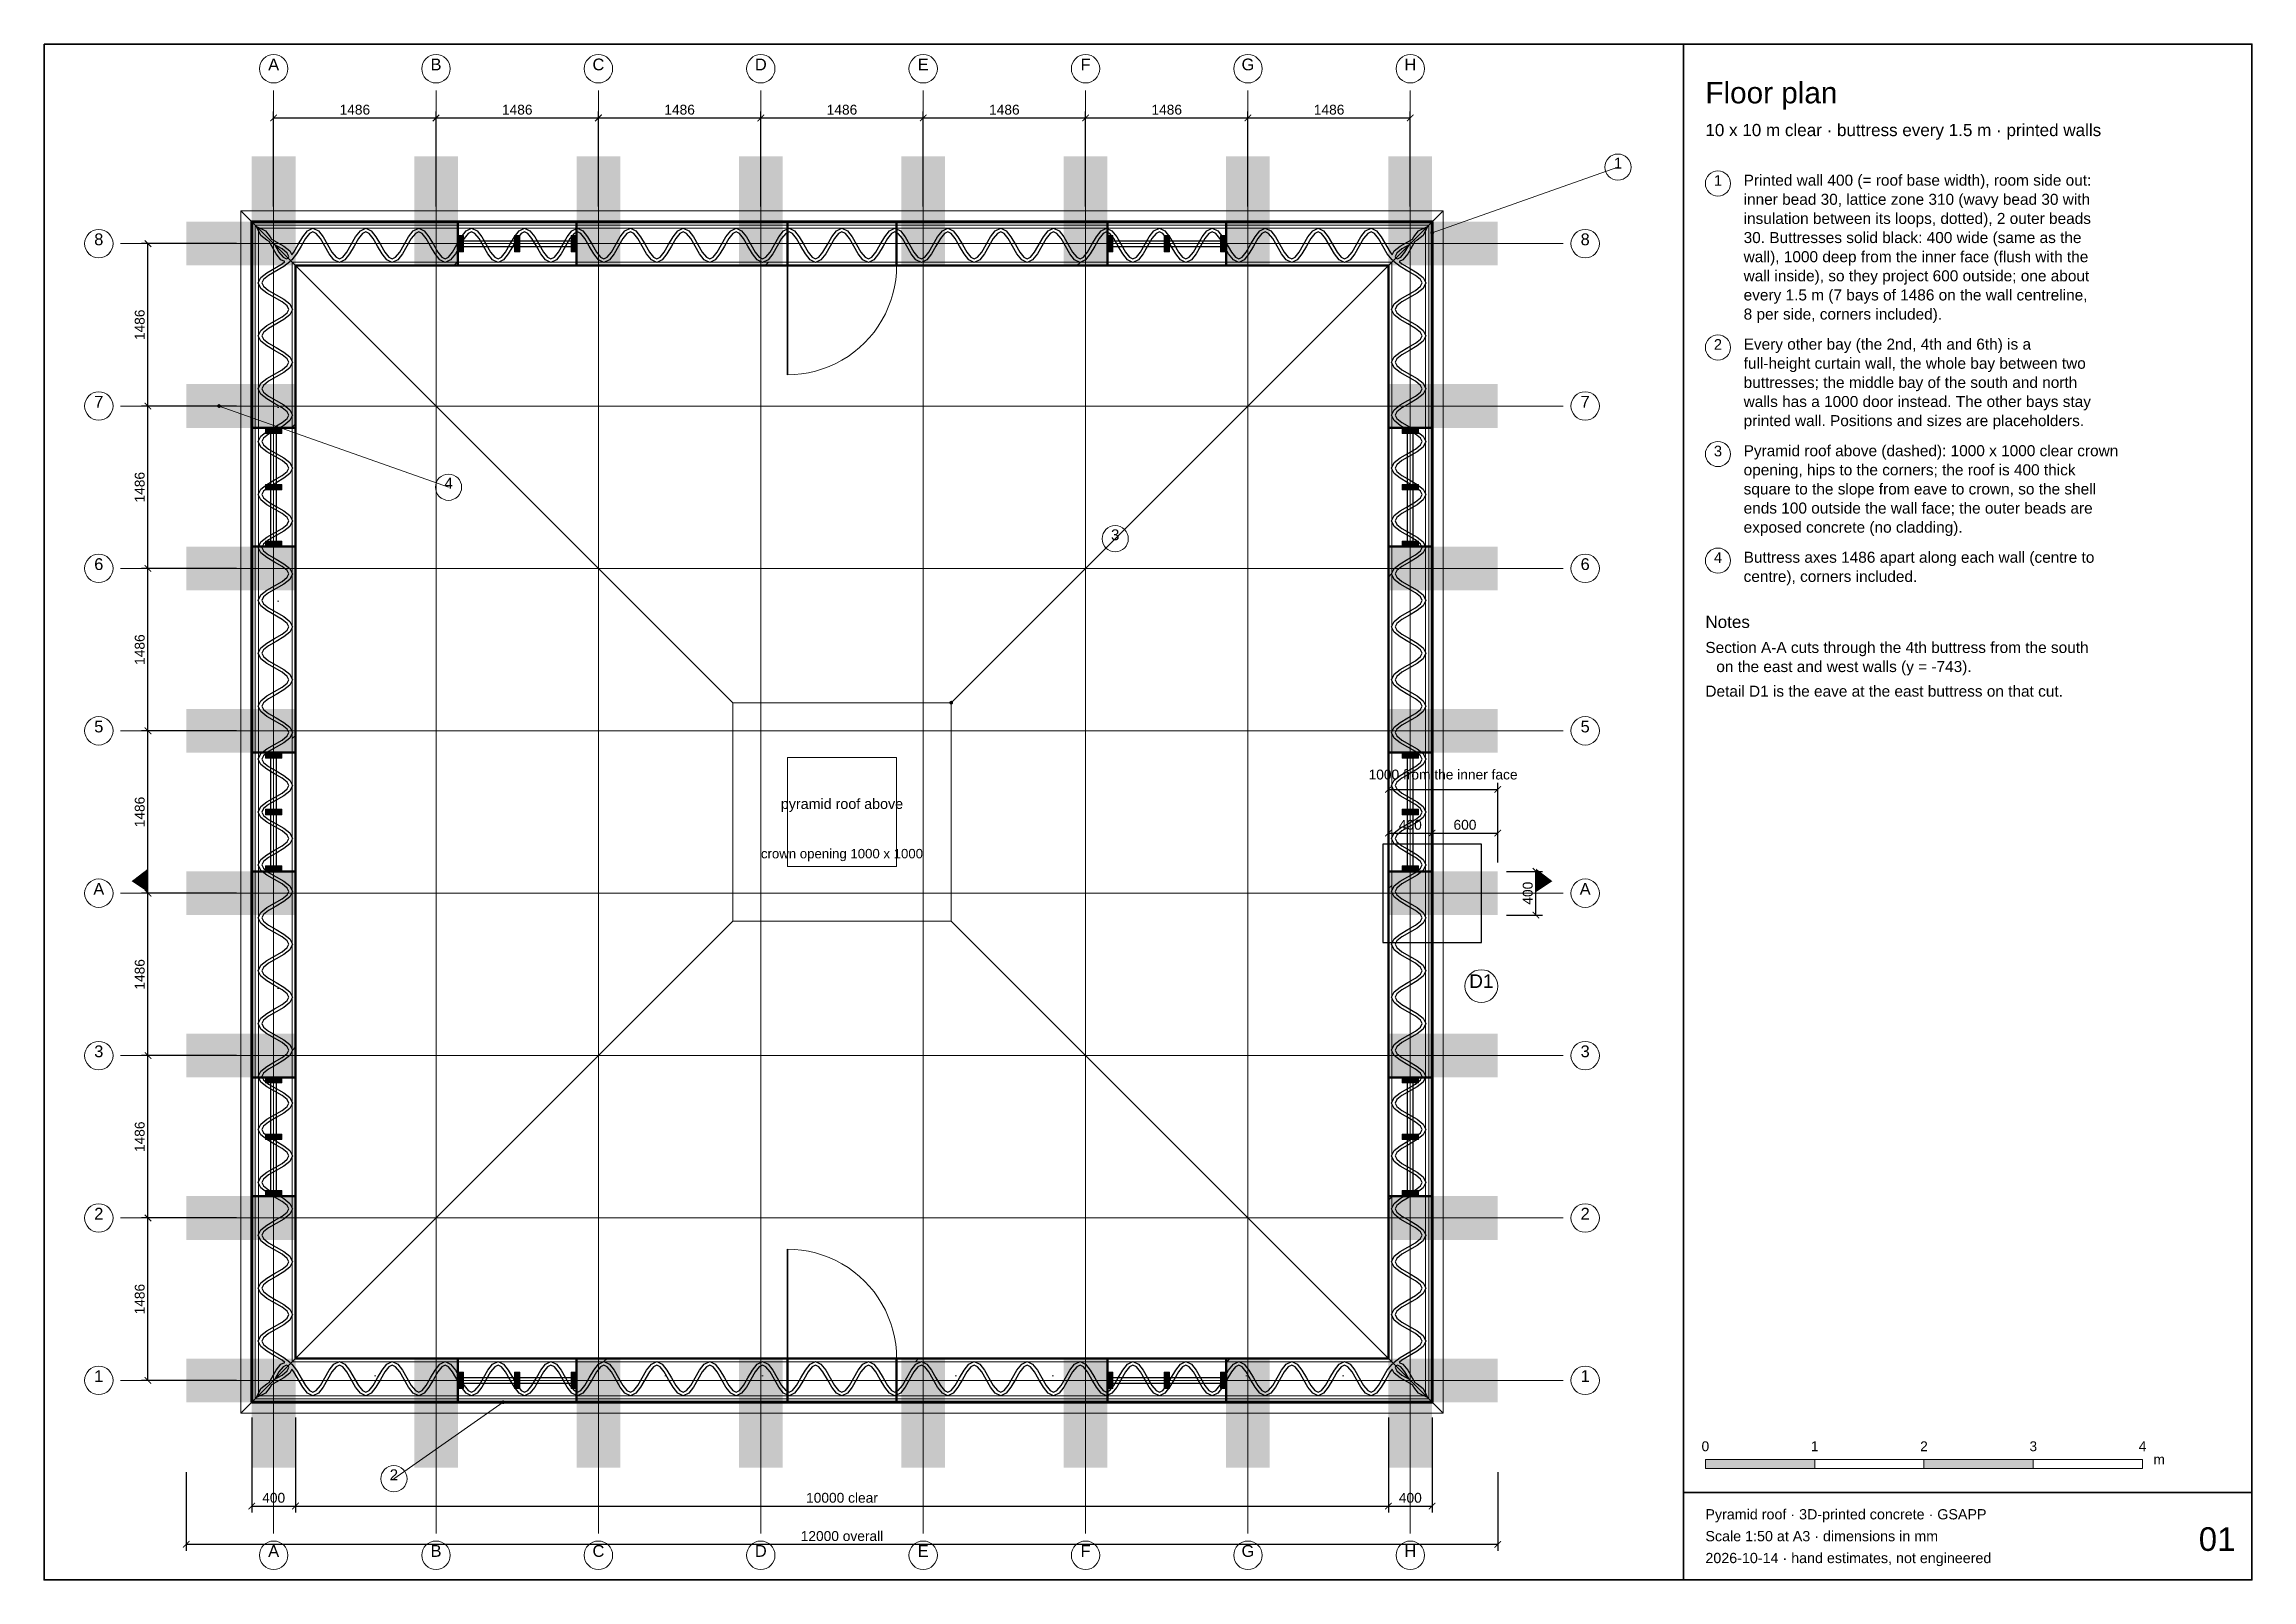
# Paper-space layout '01 floor-plan' of a CAD drawing. Header units: millimetres. Extents: x 8 to 412, y 8 to 289.
# The model-space entities are those that its viewports show. They can reach past a viewport. Long polylines and large blocks are cut down to what shows.
import ezdxf
from ezdxf.enums import TextEntityAlignment as Align

# ---------------------------------------------------------------- set-up
doc = ezdxf.new("R2010")
doc.units = ezdxf.units.MM
doc.linetypes.add('DASHDOT', pattern=[3.556, 2.54, -0.508, 0, -0.508])
doc.linetypes.add('DASHED', pattern=[1.524, 1.27, -0.254])
for name, color, linetype, lineweight in [('ANNOTATION', 4, 'CONTINUOUS', 18), ('BUTTRESS-SOLID', 7, 'CONTINUOUS', 25), ('DIMS', 3, 'CONTINUOUS', 18), ('HATCH-INSULATION', 7, 'Continuous', 9), ('HATCH-PRINTED', 7, 'CONTINUOUS', 9), ('HIDDEN-AXIS', 8, 'DASHED', 18), ('LINES', 7, 'CONTINUOUS', 25), ('OUTLINE-CUT', 7, 'CONTINUOUS', 50), ('OUTLINE-FINE', 7, 'CONTINUOUS', 25), ('PRINTED-BEAD', 7, 'CONTINUOUS', 25), ('TEXT', 7, 'CONTINUOUS', 18), ('TITLEBLOCK', 7, 'CONTINUOUS', 18)]:
    doc.layers.add(name, color=color, linetype=linetype, lineweight=lineweight)
doc.styles.get("Standard").update_dxf_attribs({"font": 'arial.ttf'})
doc.dimstyles.new('PYR-1-50', dxfattribs={"dimscale": 50, "dimtxt": 1.8, "dimasz": 1.2, "dimexe": 1.2, "dimexo": 0.8, "dimgap": 0.6, "dimtad": 1, "dimdec": 0, "dimtxsty": 'Standard', "dimblk": 'ARCHTICK', "dimcen": 2.5, "dimclrd": 3, "dimclre": 3, "dimclrt": 7, "dimazin": 3, "dimtfac": 1, "dimtmove": 0, "dimatfit": 3})
pattern_1 = [(45, (0, 0), (-1425.35, 1425.35), [])]
pattern_2 = [(0, (0, 0), (442.913, 885.827), [0, -885.827])]

psp = doc.layouts.new('01 floor-plan')

# ---------------------------------------------------------------- texts
at = {"layer": 'TITLEBLOCK'}
for s, height, p in [('Floor plan', 3.888, (312, 277)), ('10 x 10 m clear · buttress every 1.5 m · printed walls', 2.232, (312, 271.5)), ('Printed wall 400 (= roof base width), room side out:', 2.016, (319, 262.5)), ('inner bead 30, lattice zone 310 (wavy bead 30 with', 2.016, (319, 259)), ('30. Buttresses solid black: 400 wide (same as the', 2.016, (319, 252)), ('insulation between its loops, dotted), 2 outer beads', 2.016, (319, 255.5)), ('wall), 1000 deep from the inner face (flush with the', 2.016, (319, 248.5)), ('wall inside), so they project 600 outside; one about', 2.016, (319, 245)), ('every 1.5 m (7 bays of 1486 on the wall centreline,', 2.016, (319, 241.5)), ('8 per side, corners included).', 2.016, (319, 238)), ('Every other bay (the 2nd, 4th and 6th) is a', 2.016, (319, 232.5)), ('full-height curtain wall, the whole bay between two', 2.016, (319, 229)), ('buttresses; the middle bay of the south and north', 2.016, (319, 225.5)), ('walls has a 1000 door instead. The other bays stay', 2.016, (319, 222)), ('printed wall. Positions and sizes are placeholders.', 2.016, (319, 218.5)), ('Pyramid roof above (dashed): 1000 x 1000 clear crown', 2.016, (319, 213)), ('opening, hips to the corners; the roof is 400 thick', 2.016, (319, 209.5)), ('square to the slope from eave to crown, so the shell', 2.016, (319, 206)), ('ends 100 outside the wall face; the outer beads are', 2.016, (319, 202.5)), ('exposed concrete (no cladding).', 2.016, (319, 199)), ('Buttress axes 1486 apart along each wall (centre to', 2.016, (319, 193.5)), ('centre), corners included.', 2.016, (319, 190)), ('Notes', 2.232, (312, 181.5)), ('Section A-A cuts through the 4th buttress from the south', 2.016, (312, 177)), ('on the east and west walls (y = -743).', 2.016, (314, 173.5)), ('Detail D1 is the eave at the east buttress on that cut.', 2.016, (312, 169)), ('m', 1.8, (394, 28.6)), ('Pyramid roof · 3D-printed concrete · GSAPP', 1.872, (312, 18.5)), ('Scale 1:50 at A3 · dimensions in mm', 1.872, (312, 14.5)), ('2026-10-14 · hand estimates, not engineered', 1.872, (312, 10.5))]:
    psp.add_text(s, height=height, dxfattribs=at).set_placement(p, align=Align.BOTTOM_LEFT)
for s, height, p in [('1', 1.94, (314.3, 262.5)), ('2', 1.94, (314.3, 232.5)), ('3', 1.94, (314.3, 213)), ('4', 1.94, (314.3, 193.5)), ('0', 1.8, (312, 31)), ('1', 1.8, (332, 31)), ('2', 1.8, (352, 31)), ('3', 1.8, (372, 31)), ('4', 1.8, (392, 31))]:
    psp.add_text(s, height=height, dxfattribs=at).set_placement(p, align=Align.BOTTOM_CENTER)
psp.add_text('01', height=4.32, dxfattribs=at).set_placement((409, 12), align=Align.BOTTOM_RIGHT)

msp = doc.modelspace()

# ---------------------------------------------------------------- texts
at = {"layer": 'ANNOTATION', "ltscale": 50}
for s, height, p in [('A', 107.6, (1730, 13683.2)), ('B', 107.6, (3215.7, 13683.2)), ('C', 107.6, (4701.4, 13683.2)), ('D', 107.6, (6187.1, 13683.2)), ('E', 107.6, (7672.9, 13683.2)), ('F', 107.6, (9158.6, 13683.2)), ('G', 107.6, (10644.3, 13683.2)), ('H', 107.6, (12130, 13683.2)), ('1', 99.4, (14030, 12786.8)), ('8', 107.6, (130, 12083.2)), ('8', 107.6, (13730, 12083.2)), ('7', 107.6, (130, 10597.5)), ('7', 107.6, (13730, 10597.5)), ('4', 99.4, (3330, 9858.2)), ('3', 99.4, (9430, 9386.8)), ('6', 107.6, (130, 9111.8)), ('6', 107.6, (13730, 9111.8)), ('5', 107.6, (130, 7626.1)), ('5', 107.6, (13730, 7626.1)), ('A', 107.6, (130, 6140.3)), ('A', 107.6, (13730, 6140.3)), ('D1', 124.2, (12780, 5283.1)), ('3', 107.6, (130, 4654.6)), ('3', 107.6, (13730, 4654.6)), ('2', 107.6, (130, 3168.9)), ('2', 107.6, (13730, 3168.9)), ('1', 107.6, (130, 1683.2)), ('1', 107.6, (13730, 1683.2)), ('2', 99.4, (2830, 786.8)), ('A', 107.6, (1730, 83.2)), ('B', 107.6, (3215.7, 83.2)), ('C', 107.6, (4701.4, 83.2)), ('D', 107.6, (6187.1, 83.2)), ('E', 107.6, (7672.9, 83.2)), ('F', 107.6, (9158.6, 83.2)), ('G', 107.6, (10644.3, 83.2)), ('H', 107.6, (12130, 83.2))]:
    msp.add_text(s, height=height, dxfattribs=at).set_placement(p, align=Align.BOTTOM_CENTER)
at = {"layer": 'TEXT', "ltscale": 50}
for s, height, p in [('pyramid roof above', 93.6, (6930, 6930)), ('crown opening 1000 x 1000', 86.4, (6930, 6480))]:
    msp.add_text(s, height=height, dxfattribs=at).set_placement(p, align=Align.BOTTOM_CENTER)

# ---------------------------------------------------------------- blocks, each defined once
blk = doc.blocks.new('_ARCHTICK')
at = {"color": 0, "linetype": 'BYBLOCK', "const_width": 0.15}
blk.add_lwpolyline([(-0.5, -0.5), (0.5, 0.5)], dxfattribs=at)

# ---------------------------------------------------------------- dimensions: what is measured, and where the dimension line sits
at = {"layer": 'DIMS'}
for base, p1, p2 in [((1730, 13280), (1730, 12430), (3215.7, 12430)), ((3215.7, 13280), (3215.7, 12430), (4701.4, 12430)), ((4701.4, 13280), (4701.4, 12430), (6187.1, 12430)), ((6187.1, 13280), (6187.1, 12430), (7672.9, 12430)), ((7672.9, 13280), (7672.9, 12430), (9158.6, 12430)), ((9158.6, 13280), (9158.6, 12430), (10644.3, 12430)), ((10644.3, 13280), (10644.3, 12430), (12130, 12430)), ((11930, 6737.1), (11930, 6427.1), (12330, 6427.1)), ((12330, 6737.1), (12330, 6427.1), (12930, 6427.1)), ((1530, 580), (1530, 1430), (1930, 1430)), ((11930, 580), (11930, 1430), (12330, 1430))]:
    msp.add_linear_dim(base=base, p1=p1, p2=p2, dimstyle='PYR-1-50', dxfattribs=at).render()
for base, p1, p2 in [((580, 10644.3), (1430, 10644.3), (1430, 12130)), ((580, 9158.6), (1430, 9158.6), (1430, 10644.3)), ((580, 7672.9), (1430, 7672.9), (1430, 9158.6)), ((580, 6187.1), (1430, 6187.1), (1430, 7672.9)), ((13280, 5987.1), (12970, 5987.1), (12970, 6387.1)), ((580, 4701.4), (1430, 4701.4), (1430, 6187.1)), ((580, 3215.7), (1430, 3215.7), (1430, 4701.4)), ((580, 1730), (1430, 1730), (1430, 3215.7))]:
    msp.add_linear_dim(base=base, p1=p1, p2=p2, angle=90, dimstyle='PYR-1-50', dxfattribs=at).render()
for base, p1, p2, text in [((11930, 7137.1), (11930, 6737.1), (12930, 6737.1), '<> from the inner face'), ((1930, 580), (1930, 1430), (11930, 1430), '<> clear'), ((930, 230), (930, 930), (12930, 930), '<> overall')]:
    msp.add_linear_dim(base=base, p1=p1, p2=p2, text=text, dimstyle='PYR-1-50', dxfattribs=at).render()

# ---------------------------------------------------------------- hatches: boundary and pattern name
at = {"layer": 'ANNOTATION', "ltscale": 50}
h = msp.add_hatch(color=7, dxfattribs=at)
h.dxf.hatch_style = 1
edge = h.paths.add_edge_path()
edge.add_arc((12330, 12230), 17.5, 0, 360)
h = msp.add_hatch(color=7, dxfattribs=at)
h.dxf.hatch_style = 1
edge = h.paths.add_edge_path()
edge.add_arc((1230, 10644.3), 17.5, 0, 360)
h = msp.add_hatch(color=7, dxfattribs=at)
h.dxf.hatch_style = 1
edge = h.paths.add_edge_path()
edge.add_arc((7930, 7930), 17.5, 0, 360)
h = msp.add_hatch(color=7, dxfattribs=at)
h.dxf.hatch_style = 1
h.paths.add_polyline_path([(580, 6197.1), (580, 6412.1), (430, 6297.1)])
h = msp.add_hatch(color=7, dxfattribs=at)
h.dxf.hatch_style = 1
h.paths.add_polyline_path([(13280, 6197.1), (13280, 6412.1), (13430, 6297.1)])
h = msp.add_hatch(color=7, dxfattribs=at)
h.dxf.hatch_style = 1
edge = h.paths.add_edge_path()
edge.add_arc((3830, 1530), 17.5, 0, 360)
at = {"layer": 'BUTTRESS-SOLID', "ltscale": 50}
h = msp.add_hatch(color=7, dxfattribs=at)
h.dxf.hatch_style = 1
h.paths.add_polyline_path([(1530, 11930), (1530, 12930), (1930, 12930), (1930, 11930)])
h = msp.add_hatch(color=7, dxfattribs=at)
h.dxf.hatch_style = 1
h.paths.add_polyline_path([(3415.7, 12930), (3415.7, 12335), (3415.7, 12335), (3415.7, 11930), (3015.7, 11930), (3015.7, 12930)])
h = msp.add_hatch(color=7, dxfattribs=at)
h.dxf.hatch_style = 1
h.paths.add_polyline_path([(4901.4, 12930), (4901.4, 11930), (4501.4, 11930), (4501.4, 12335), (4501.4, 12930)])
h = msp.add_hatch(color=7, dxfattribs=at)
h.dxf.hatch_style = 1
h.paths.add_polyline_path([(5987.1, 11930), (5987.1, 12930), (6387.1, 12930), (6387.1, 11930)])
h = msp.add_hatch(color=7, dxfattribs=at)
h.dxf.hatch_style = 1
h.paths.add_polyline_path([(7472.9, 11930), (7472.9, 12930), (7872.9, 12930), (7872.9, 11930)])
h = msp.add_hatch(color=7, dxfattribs=at)
h.dxf.hatch_style = 1
h.paths.add_polyline_path([(9358.6, 12335), (9358.6, 11930), (8958.6, 11930), (8958.6, 12930), (9358.6, 12930)])
h = msp.add_hatch(color=7, dxfattribs=at)
h.dxf.hatch_style = 1
h.paths.add_polyline_path([(10844.3, 11930), (10444.3, 11930), (10444.3, 12335), (10444.3, 12930), (10844.3, 12930)])
h = msp.add_hatch(color=7, dxfattribs=at)
h.dxf.hatch_style = 1
h.paths.add_polyline_path([(11930, 11930), (11930, 12930), (12330, 12930), (12330, 11930)])
h = msp.add_hatch(color=7, dxfattribs=at)
h.dxf.hatch_style = 1
h.paths.add_polyline_path([(930, 11930), (930, 12330), (1930, 12330), (1930, 11930)])
h = msp.add_hatch(color=7, dxfattribs=at)
h.dxf.hatch_style = 1
h.paths.add_polyline_path([(11930, 11930), (11930, 12330), (12930, 12330), (12930, 11930)])
h = msp.add_hatch(color=7, dxfattribs=at)
h.dxf.hatch_style = 1
h.paths.add_polyline_path([(3415.7, 12055), (3415.7, 12205), (3465.7, 12205), (3465.7, 12055)])
h = msp.add_hatch(color=7, dxfattribs=at)
h.dxf.hatch_style = 1
h.paths.add_polyline_path([(3933.6, 12055), (3933.6, 12205), (3983.6, 12205), (3983.6, 12055)])
h = msp.add_hatch(color=7, dxfattribs=at)
h.dxf.hatch_style = 1
h.paths.add_polyline_path([(4451.4, 12055), (4451.4, 12205), (4501.4, 12205), (4501.4, 12055)])
h = msp.add_hatch(color=7, dxfattribs=at)
h.dxf.hatch_style = 1
h.paths.add_polyline_path([(9408.6, 12205), (9408.6, 12055), (9358.6, 12055), (9358.6, 12205)])
h = msp.add_hatch(color=7, dxfattribs=at)
h.dxf.hatch_style = 1
h.paths.add_polyline_path([(9926.4, 12205), (9926.4, 12055), (9876.4, 12055), (9876.4, 12205)])
h = msp.add_hatch(color=7, dxfattribs=at)
h.dxf.hatch_style = 1
h.paths.add_polyline_path([(10444.3, 12205), (10444.3, 12055), (10394.3, 12055), (10394.3, 12205)])
h = msp.add_hatch(color=7, dxfattribs=at)
h.dxf.hatch_style = 1
h.paths.add_polyline_path([(1525, 10444.3), (930, 10444.3), (930, 10844.3), (1930, 10844.3), (1930, 10444.3)])
h = msp.add_hatch(color=7, dxfattribs=at)
h.dxf.hatch_style = 1
h.paths.add_polyline_path([(12335, 10444.3), (11930, 10444.3), (11930, 10844.3), (12930, 10844.3), (12930, 10444.3)])
h = msp.add_hatch(color=7, dxfattribs=at)
h.dxf.hatch_style = 1
h.paths.add_polyline_path([(1805, 10394.3), (1805, 10444.3), (1655, 10444.3), (1655, 10394.3)])
h = msp.add_hatch(color=7, dxfattribs=at)
h.dxf.hatch_style = 1
h.paths.add_polyline_path([(12205, 10394.3), (12055, 10394.3), (12055, 10444.3), (12205, 10444.3)])
h = msp.add_hatch(color=7, dxfattribs=at)
h.dxf.hatch_style = 1
h.paths.add_polyline_path([(1805, 9876.4), (1805, 9926.4), (1655, 9926.4), (1655, 9876.4)])
h = msp.add_hatch(color=7, dxfattribs=at)
h.dxf.hatch_style = 1
h.paths.add_polyline_path([(12205, 9876.4), (12055, 9876.4), (12055, 9926.4), (12205, 9926.4)])
h = msp.add_hatch(color=7, dxfattribs=at)
h.dxf.hatch_style = 1
h.paths.add_polyline_path([(930, 8958.6), (930, 9358.6), (1525, 9358.6), (1930, 9358.6), (1930, 8958.6)])
h = msp.add_hatch(color=7, dxfattribs=at)
h.dxf.hatch_style = 1
h.paths.add_polyline_path([(1805, 9358.6), (1805, 9408.6), (1655, 9408.6), (1655, 9358.6)])
h = msp.add_hatch(color=7, dxfattribs=at)
h.dxf.hatch_style = 1
h.paths.add_polyline_path([(12930, 8958.6), (11930, 8958.6), (11930, 9358.6), (12335, 9358.6), (12930, 9358.6)])
h = msp.add_hatch(color=7, dxfattribs=at)
h.dxf.hatch_style = 1
h.paths.add_polyline_path([(12205, 9358.6), (12055, 9358.6), (12055, 9408.6), (12205, 9408.6)])
h = msp.add_hatch(color=7, dxfattribs=at)
h.dxf.hatch_style = 1
h.paths.add_polyline_path([(1525, 7472.9), (930, 7472.9), (930, 7872.9), (1930, 7872.9), (1930, 7472.9)])
h = msp.add_hatch(color=7, dxfattribs=at)
h.dxf.hatch_style = 1
h.paths.add_polyline_path([(12930, 7472.9), (12335, 7472.9), (11930, 7472.9), (11930, 7872.9), (12930, 7872.9)])
h = msp.add_hatch(color=7, dxfattribs=at)
h.dxf.hatch_style = 1
h.paths.add_polyline_path([(1655, 7422.9), (1655, 7472.9), (1805, 7472.9), (1805, 7422.9)])
h = msp.add_hatch(color=7, dxfattribs=at)
h.dxf.hatch_style = 1
h.paths.add_polyline_path([(12055, 7422.9), (12055, 7472.9), (12205, 7472.9), (12205, 7422.9)])
h = msp.add_hatch(color=7, dxfattribs=at)
h.dxf.hatch_style = 1
h.paths.add_polyline_path([(1655, 6905), (1655, 6955), (1805, 6955), (1805, 6905)])
h = msp.add_hatch(color=7, dxfattribs=at)
h.dxf.hatch_style = 1
h.paths.add_polyline_path([(12055, 6905), (12055, 6955), (12205, 6955), (12205, 6905)])
h = msp.add_hatch(color=7, dxfattribs=at)
h.dxf.hatch_style = 1
h.paths.add_polyline_path([(930, 5987.1), (930, 6387.1), (1525, 6387.1), (1930, 6387.1), (1930, 5987.1)])
h = msp.add_hatch(color=7, dxfattribs=at)
h.dxf.hatch_style = 1
h.paths.add_polyline_path([(1655, 6387.1), (1655, 6437.1), (1805, 6437.1), (1805, 6387.1)])
h = msp.add_hatch(color=7, dxfattribs=at)
h.dxf.hatch_style = 1
h.paths.add_polyline_path([(12930, 5987.1), (11930, 5987.1), (11930, 6387.1), (12335, 6387.1), (12930, 6387.1)])
h = msp.add_hatch(color=7, dxfattribs=at)
h.dxf.hatch_style = 1
h.paths.add_polyline_path([(12055, 6387.1), (12055, 6437.1), (12205, 6437.1), (12205, 6387.1)])
h = msp.add_hatch(color=7, dxfattribs=at)
h.dxf.hatch_style = 1
h.paths.add_polyline_path([(1525, 4501.4), (930, 4501.4), (930, 4901.4), (1930, 4901.4), (1930, 4501.4)])
h = msp.add_hatch(color=7, dxfattribs=at)
h.dxf.hatch_style = 1
h.paths.add_polyline_path([(12930, 4501.4), (12335, 4501.4), (11930, 4501.4), (11930, 4901.4), (12930, 4901.4)])
h = msp.add_hatch(color=7, dxfattribs=at)
h.dxf.hatch_style = 1
h.paths.add_polyline_path([(1655, 4501.4), (1805, 4501.4), (1805, 4451.4), (1655, 4451.4)])
h = msp.add_hatch(color=7, dxfattribs=at)
h.dxf.hatch_style = 1
h.paths.add_polyline_path([(12055, 4501.4), (12205, 4501.4), (12205, 4451.4), (12055, 4451.4)])
h = msp.add_hatch(color=7, dxfattribs=at)
h.dxf.hatch_style = 1
h.paths.add_polyline_path([(1655, 3983.6), (1805, 3983.6), (1805, 3933.6), (1655, 3933.6)])
h = msp.add_hatch(color=7, dxfattribs=at)
h.dxf.hatch_style = 1
h.paths.add_polyline_path([(12055, 3983.6), (12205, 3983.6), (12205, 3933.6), (12055, 3933.6)])
h = msp.add_hatch(color=7, dxfattribs=at)
h.dxf.hatch_style = 1
h.paths.add_polyline_path([(1655, 3465.7), (1805, 3465.7), (1805, 3415.7), (1655, 3415.7)])
h = msp.add_hatch(color=7, dxfattribs=at)
h.dxf.hatch_style = 1
h.paths.add_polyline_path([(12055, 3465.7), (12205, 3465.7), (12205, 3415.7), (12055, 3415.7)])
h = msp.add_hatch(color=7, dxfattribs=at)
h.dxf.hatch_style = 1
h.paths.add_polyline_path([(1930, 3415.7), (1930, 3015.7), (930, 3015.7), (930, 3415.7), (1525, 3415.7), (1525, 3415.7)])
h = msp.add_hatch(color=7, dxfattribs=at)
h.dxf.hatch_style = 1
h.paths.add_polyline_path([(12930, 3415.7), (12930, 3015.7), (11930, 3015.7), (11930, 3415.7), (12335, 3415.7), (12335, 3415.7)])
h = msp.add_hatch(color=7, dxfattribs=at)
h.dxf.hatch_style = 1
h.paths.add_polyline_path([(930, 1530), (930, 1930), (1930, 1930), (1930, 1530)])
h = msp.add_hatch(color=7, dxfattribs=at)
h.dxf.hatch_style = 1
h.paths.add_polyline_path([(1530, 930), (1530, 1930), (1930, 1930), (1930, 930)])
h = msp.add_hatch(color=7, dxfattribs=at)
h.dxf.hatch_style = 1
h.paths.add_polyline_path([(3415.7, 1525), (3415.7, 930), (3015.7, 930), (3015.7, 1930), (3415.7, 1930), (3415.7, 1525)])
h = msp.add_hatch(color=7, dxfattribs=at)
h.dxf.hatch_style = 1
h.paths.add_polyline_path([(4901.4, 930), (4501.4, 930), (4501.4, 1525), (4501.4, 1930), (4901.4, 1930)])
h = msp.add_hatch(color=7, dxfattribs=at)
h.dxf.hatch_style = 1
h.paths.add_polyline_path([(5987.1, 930), (5987.1, 1930), (6387.1, 1930), (6387.1, 930)])
h = msp.add_hatch(color=7, dxfattribs=at)
h.dxf.hatch_style = 1
h.paths.add_polyline_path([(7472.9, 930), (7472.9, 1930), (7872.9, 1930), (7872.9, 930)])
h = msp.add_hatch(color=7, dxfattribs=at)
h.dxf.hatch_style = 1
h.paths.add_polyline_path([(9358.6, 1930), (9358.6, 1525), (9358.6, 930), (8958.6, 930), (8958.6, 1930)])
h = msp.add_hatch(color=7, dxfattribs=at)
h.dxf.hatch_style = 1
h.paths.add_polyline_path([(10844.3, 1930), (10844.3, 930), (10444.3, 930), (10444.3, 1525), (10444.3, 1930)])
h = msp.add_hatch(color=7, dxfattribs=at)
h.dxf.hatch_style = 1
h.paths.add_polyline_path([(11930, 1530), (11930, 1930), (12930, 1930), (12930, 1530)])
h = msp.add_hatch(color=7, dxfattribs=at)
h.dxf.hatch_style = 1
h.paths.add_polyline_path([(11930, 930), (11930, 1930), (12330, 1930), (12330, 930)])
h = msp.add_hatch(color=7, dxfattribs=at)
h.dxf.hatch_style = 1
h.paths.add_polyline_path([(3415.7, 1655), (3415.7, 1805), (3465.7, 1805), (3465.7, 1655)])
h = msp.add_hatch(color=7, dxfattribs=at)
h.dxf.hatch_style = 1
h.paths.add_polyline_path([(3933.6, 1655), (3933.6, 1805), (3983.6, 1805), (3983.6, 1655)])
h = msp.add_hatch(color=7, dxfattribs=at)
h.dxf.hatch_style = 1
h.paths.add_polyline_path([(4451.4, 1655), (4451.4, 1805), (4501.4, 1805), (4501.4, 1655)])
h = msp.add_hatch(color=7, dxfattribs=at)
h.dxf.hatch_style = 1
h.paths.add_polyline_path([(9408.6, 1805), (9408.6, 1655), (9358.6, 1655), (9358.6, 1805)])
h = msp.add_hatch(color=7, dxfattribs=at)
h.dxf.hatch_style = 1
h.paths.add_polyline_path([(9926.4, 1805), (9926.4, 1655), (9876.4, 1655), (9876.4, 1805)])
h = msp.add_hatch(color=7, dxfattribs=at)
h.dxf.hatch_style = 1
h.paths.add_polyline_path([(10444.3, 1805), (10444.3, 1655), (10394.3, 1655), (10394.3, 1805)])
at = {"layer": 'HATCH-INSULATION', "ltscale": 50}
h = msp.add_hatch(dxfattribs=at)
h.set_pattern_fill('DOTS', scale=23.622047)
h.set_pattern_definition(pattern_2)
h.paths.add_polyline_path([(1590, 12251.7), (1611.7, 12205.1), (1666.6, 12161.9), (1689.2, 12148.8), (1713, 12107.5), (1753.9, 12036.6), (1797.1, 11981.7), (1832.6, 11965.2), (1806.6, 11944.7), (1666.6, 11864), (1611.7, 11820.8), (1590, 11774.2)])
h = msp.add_hatch(dxfattribs=at)
h.set_pattern_fill('DOTS', scale=23.622047)
h.set_pattern_definition(pattern_2)
h.paths.add_polyline_path([(2085.8, 12270), (2039.2, 12248.3), (1996, 12193.4), (1955.1, 12122.5), (1915.3, 12053.4), (1894.8, 12027.4), (1878.3, 12062.9), (1823.4, 12106.1), (1711.2, 12170.8), (1698.1, 12193.4), (1654.9, 12248.3), (1608.3, 12270)])
h = msp.add_hatch(dxfattribs=at)
h.set_pattern_fill('DOTS', scale=23.622047)
h.set_pattern_definition(pattern_2)
h.paths.add_polyline_path([(1884.2, 11975.8), (1897, 11981.7), (1940.2, 12036.6), (1981.1, 12107.5), (2020.9, 12176.6), (2058.3, 12224.2), (2089.1, 12238.5), (2119.9, 12224.2), (2157.3, 12176.6), (2197.1, 12107.5), (2238, 12036.6), (2281.2, 11981.7), (2327.8, 11960), (1900, 11960), (1900, 11532.2), (1878.3, 11578.8), (1823.4, 11622), (1752.5, 11662.9), (1683.4, 11702.7), (1635.8, 11740.1), (1621.5, 11770.9), (1635.8, 11801.7), (1683.4, 11839.1), (1823.4, 11919.8), (1878.3, 11963)])
h = msp.add_hatch(dxfattribs=at)
h.set_pattern_fill('DOTS', scale=23.622047)
h.set_pattern_definition(pattern_2)
h.paths.add_polyline_path([(2092.4, 12270), (2569.9, 12270), (2523.3, 12248.3), (2480, 12193.4), (2439.2, 12122.5), (2399.4, 12053.4), (2361.9, 12005.8), (2331.1, 11991.5), (2300.4, 12005.8), (2262.9, 12053.4), (2223.1, 12122.5), (2182.2, 12193.4), (2139, 12248.3)])
h = msp.add_hatch(dxfattribs=at)
h.set_pattern_fill('DOTS', scale=23.622047)
h.set_pattern_definition(pattern_2)
h.paths.add_polyline_path([(2811.9, 11960), (2334.5, 11960), (2381, 11981.7), (2424.3, 12036.6), (2465.2, 12107.5), (2505, 12176.6), (2542.4, 12224.2), (2573.2, 12238.5), (2604, 12224.2), (2641.4, 12176.6), (2681.2, 12107.5), (2722.1, 12036.6), (2765.3, 11981.7)])
h = msp.add_hatch(dxfattribs=at)
h.set_pattern_fill('DOTS', scale=23.622047)
h.set_pattern_definition(pattern_2)
h.paths.add_polyline_path([(2576.5, 12270), (3054, 12270), (3007.4, 12248.3), (2964.1, 12193.4), (2923.3, 12122.5), (2883.5, 12053.4), (2846, 12005.8), (2815.2, 11991.5), (2784.5, 12005.8), (2747, 12053.4), (2707.2, 12122.5), (2666.3, 12193.4), (2623.1, 12248.3)])
h = msp.add_hatch(dxfattribs=at)
h.set_pattern_fill('DOTS', scale=23.622047)
h.set_pattern_definition(pattern_2)
h.paths.add_polyline_path([(3296, 11960), (2818.5, 11960), (2865.1, 11981.7), (2908.4, 12036.6), (2949.2, 12107.5), (2989, 12176.6), (3026.5, 12224.2), (3057.3, 12238.5), (3088, 12224.2), (3125.5, 12176.6), (3165.3, 12107.5), (3206.2, 12036.6), (3249.4, 11981.7)])
h = msp.add_hatch(dxfattribs=at)
h.set_pattern_fill('DOTS', scale=23.622047)
h.set_pattern_definition(pattern_2)
h.paths.add_polyline_path([(3060.6, 12270), (3415.7, 12270), (3415.7, 12137), (3407.3, 12122.5), (3367.5, 12053.4), (3330.1, 12005.8), (3299.3, 11991.5), (3268.5, 12005.8), (3231.1, 12053.4), (3191.3, 12122.5), (3150.4, 12193.4), (3107.2, 12248.3)])
h = msp.add_hatch(dxfattribs=at)
h.set_pattern_fill('DOTS', scale=23.622047)
h.set_pattern_definition(pattern_2)
h.paths.add_polyline_path([(4501.4, 12270), (4506.2, 12270), (4501.4, 12267.8)])
h = msp.add_hatch(dxfattribs=at)
h.set_pattern_fill('DOTS', scale=23.622047)
h.set_pattern_definition(pattern_2)
h.paths.add_polyline_path([(4501.4, 12234.7), (4509.5, 12238.5), (4540.3, 12224.2), (4577.8, 12176.6), (4617.6, 12107.5), (4658.5, 12036.6), (4701.7, 11981.7), (4748.3, 11960), (4501.4, 11960)])
h = msp.add_hatch(dxfattribs=at)
h.set_pattern_fill('DOTS', scale=23.622047)
h.set_pattern_definition(pattern_2)
h.paths.add_polyline_path([(4512.9, 12270), (4990.3, 12270), (4943.7, 12248.3), (4900.5, 12193.4), (4859.6, 12122.5), (4819.8, 12053.4), (4782.4, 12005.8), (4751.6, 11991.5), (4720.8, 12005.8), (4683.4, 12053.4), (4643.6, 12122.5), (4602.7, 12193.4), (4559.5, 12248.3)])
h = msp.add_hatch(dxfattribs=at)
h.set_pattern_fill('DOTS', scale=23.622047)
h.set_pattern_definition(pattern_2)
h.paths.add_polyline_path([(5232.4, 11960), (4754.9, 11960), (4801.5, 11981.7), (4844.7, 12036.6), (4885.6, 12107.5), (4925.4, 12176.6), (4962.9, 12224.2), (4993.6, 12238.5), (5024.4, 12224.2), (5061.9, 12176.6), (5101.7, 12107.5), (5142.5, 12036.6), (5185.8, 11981.7)])
h = msp.add_hatch(dxfattribs=at)
h.set_pattern_fill('DOTS', scale=23.622047)
h.set_pattern_definition(pattern_2)
h.paths.add_polyline_path([(4997, 12270), (5474.4, 12270), (5427.8, 12248.3), (5384.6, 12193.4), (5343.7, 12122.5), (5303.9, 12053.4), (5266.5, 12005.8), (5235.7, 11991.5), (5204.9, 12005.8), (5167.5, 12053.4), (5127.7, 12122.5), (5086.8, 12193.4), (5043.5, 12248.3)])
h = msp.add_hatch(dxfattribs=at)
h.set_pattern_fill('DOTS', scale=23.622047)
h.set_pattern_definition(pattern_2)
h.paths.add_polyline_path([(5716.5, 11960), (5239, 11960), (5285.6, 11981.7), (5328.8, 12036.6), (5369.7, 12107.5), (5409.5, 12176.6), (5447, 12224.2), (5477.7, 12238.5), (5508.5, 12224.2), (5546, 12176.6), (5585.8, 12107.5), (5626.6, 12036.6), (5669.9, 11981.7)])
h = msp.add_hatch(dxfattribs=at)
h.set_pattern_fill('DOTS', scale=23.622047)
h.set_pattern_definition(pattern_2)
h.paths.add_polyline_path([(5481, 12270), (5958.5, 12270), (5911.9, 12248.3), (5868.7, 12193.4), (5827.8, 12122.5), (5788, 12053.4), (5750.5, 12005.8), (5719.8, 11991.5), (5689, 12005.8), (5651.5, 12053.4), (5611.7, 12122.5), (5570.9, 12193.4), (5527.6, 12248.3)])
h = msp.add_hatch(dxfattribs=at)
h.set_pattern_fill('DOTS', scale=23.622047)
h.set_pattern_definition(pattern_2)
h.paths.add_polyline_path([(6200.5, 11960), (5723.1, 11960), (5769.7, 11981.7), (5812.9, 12036.6), (5853.8, 12107.5), (5893.6, 12176.6), (5931, 12224.2), (5961.8, 12238.5), (5992.6, 12224.2), (6030, 12176.6), (6069.8, 12107.5), (6110.7, 12036.6), (6154, 11981.7)])
h = msp.add_hatch(dxfattribs=at)
h.set_pattern_fill('DOTS', scale=23.622047)
h.set_pattern_definition(pattern_2)
h.paths.add_polyline_path([(5965.1, 12270), (6430, 12270), (6430, 12264.1), (6396, 12248.3), (6352.8, 12193.4), (6311.9, 12122.5), (6272.1, 12053.4), (6234.6, 12005.8), (6203.9, 11991.5), (6173.1, 12005.8), (6135.6, 12053.4), (6095.8, 12122.5), (6055, 12193.4), (6011.7, 12248.3)])
h = msp.add_hatch(dxfattribs=at)
h.set_pattern_fill('DOTS', scale=23.622047)
h.set_pattern_definition(pattern_2)
h.paths.add_polyline_path([(6377.7, 12176.6), (6415.1, 12224.2), (6430, 12231.1), (6430, 11960), (6207.2, 11960), (6253.8, 11981.7), (6297, 12036.6), (6337.9, 12107.5)])
h = msp.add_hatch(dxfattribs=at)
h.set_pattern_fill('DOTS', scale=23.622047)
h.set_pattern_definition(pattern_2)
h.paths.add_polyline_path([(7430, 12264.1), (7430, 12270), (7894.9, 12270), (7848.3, 12248.3), (7805, 12193.4), (7764.2, 12122.5), (7724.4, 12053.4), (7686.9, 12005.8), (7656.1, 11991.5), (7625.4, 12005.8), (7587.9, 12053.4), (7548.1, 12122.5), (7507.2, 12193.4), (7464, 12248.3)])
h = msp.add_hatch(dxfattribs=at)
h.set_pattern_fill('DOTS', scale=23.622047)
h.set_pattern_definition(pattern_2)
h.paths.add_polyline_path([(7430, 12231.1), (7444.9, 12224.2), (7482.3, 12176.6), (7522.1, 12107.5), (7563, 12036.6), (7606.2, 11981.7), (7652.8, 11960), (7430, 11960)])
h = msp.add_hatch(dxfattribs=at)
h.set_pattern_fill('DOTS', scale=23.622047)
h.set_pattern_definition(pattern_2)
h.paths.add_polyline_path([(8136.9, 11960), (7659.5, 11960), (7706, 11981.7), (7749.3, 12036.6), (7790.2, 12107.5), (7830, 12176.6), (7867.4, 12224.2), (7898.2, 12238.5), (7929, 12224.2), (7966.4, 12176.6), (8006.2, 12107.5), (8047.1, 12036.6), (8090.3, 11981.7)])
h = msp.add_hatch(dxfattribs=at)
h.set_pattern_fill('DOTS', scale=23.622047)
h.set_pattern_definition(pattern_2)
h.paths.add_polyline_path([(8379, 12270), (8332.4, 12248.3), (8289.1, 12193.4), (8208.5, 12053.4), (8171, 12005.8), (8140.2, 11991.5), (8109.5, 12005.8), (8072, 12053.4), (8032.2, 12122.5), (7991.3, 12193.4), (7948.1, 12248.3), (7901.5, 12270)])
h = msp.add_hatch(dxfattribs=at)
h.set_pattern_fill('DOTS', scale=23.622047)
h.set_pattern_definition(pattern_2)
h.paths.add_polyline_path([(8143.5, 11960), (8190.1, 11981.7), (8233.4, 12036.6), (8314, 12176.6), (8351.5, 12224.2), (8382.3, 12238.5), (8413, 12224.2), (8450.5, 12176.6), (8490.3, 12107.5), (8531.2, 12036.6), (8574.4, 11981.7), (8621, 11960)])
h = msp.add_hatch(dxfattribs=at)
h.set_pattern_fill('DOTS', scale=23.622047)
h.set_pattern_definition(pattern_2)
h.paths.add_polyline_path([(8863, 12270), (8816.5, 12248.3), (8773.2, 12193.4), (8692.5, 12053.4), (8655.1, 12005.8), (8624.3, 11991.5), (8593.5, 12005.8), (8556.1, 12053.4), (8516.3, 12122.5), (8475.4, 12193.4), (8432.2, 12248.3), (8385.6, 12270)])
h = msp.add_hatch(dxfattribs=at)
h.set_pattern_fill('DOTS', scale=23.622047)
h.set_pattern_definition(pattern_2)
h.paths.add_polyline_path([(8627.6, 11960), (8674.2, 11981.7), (8717.5, 12036.6), (8798.1, 12176.6), (8835.6, 12224.2), (8866.4, 12238.5), (8897.1, 12224.2), (8934.6, 12176.6), (8974.4, 12107.5), (9015.3, 12036.6), (9058.5, 11981.7), (9105.1, 11960)])
h = msp.add_hatch(dxfattribs=at)
h.set_pattern_fill('DOTS', scale=23.622047)
h.set_pattern_definition(pattern_2)
h.paths.add_polyline_path([(8869.7, 12270), (9347.1, 12270), (9300.5, 12248.3), (9257.3, 12193.4), (9216.4, 12122.5), (9176.6, 12053.4), (9139.2, 12005.8), (9108.4, 11991.5), (9077.6, 12005.8), (9040.2, 12053.4), (9000.4, 12122.5), (8959.5, 12193.4), (8916.3, 12248.3)])
h = msp.add_hatch(dxfattribs=at)
h.set_pattern_fill('DOTS', scale=23.622047)
h.set_pattern_definition(pattern_2)
h.paths.add_polyline_path([(9242.4, 12107.5), (9282.2, 12176.6), (9319.7, 12224.2), (9350.5, 12238.5), (9358.6, 12234.7), (9358.6, 11960), (9111.7, 11960), (9158.3, 11981.7), (9201.5, 12036.6)])
h = msp.add_hatch(dxfattribs=at)
h.set_pattern_fill('DOTS', scale=23.622047)
h.set_pattern_definition(pattern_2)
h.paths.add_polyline_path([(9353.8, 12270), (9358.6, 12270), (9358.6, 12267.8)])
h = msp.add_hatch(dxfattribs=at)
h.set_pattern_fill('DOTS', scale=23.622047)
h.set_pattern_definition(pattern_2)
h.paths.add_polyline_path([(10752.8, 12248.3), (10709.6, 12193.4), (10668.7, 12122.5), (10628.9, 12053.4), (10591.5, 12005.8), (10560.7, 11991.5), (10529.9, 12005.8), (10492.5, 12053.4), (10444.3, 12137), (10444.3, 12270), (10799.4, 12270)])
h = msp.add_hatch(dxfattribs=at)
h.set_pattern_fill('DOTS', scale=23.622047)
h.set_pattern_definition(pattern_2)
h.paths.add_polyline_path([(10564, 11960), (10610.6, 11981.7), (10653.8, 12036.6), (10694.7, 12107.5), (10734.5, 12176.6), (10772, 12224.2), (10802.7, 12238.5), (10833.5, 12224.2), (10871, 12176.6), (10951.6, 12036.6), (10994.9, 11981.7), (11041.5, 11960)])
h = msp.add_hatch(dxfattribs=at)
h.set_pattern_fill('DOTS', scale=23.622047)
h.set_pattern_definition(pattern_2)
h.paths.add_polyline_path([(11283.5, 12270), (11236.9, 12248.3), (11193.7, 12193.4), (11152.8, 12122.5), (11113, 12053.4), (11075.5, 12005.8), (11044.8, 11991.5), (11014, 12005.8), (10976.5, 12053.4), (10895.9, 12193.4), (10852.6, 12248.3), (10806, 12270)])
h = msp.add_hatch(dxfattribs=at)
h.set_pattern_fill('DOTS', scale=23.622047)
h.set_pattern_definition(pattern_2)
h.paths.add_polyline_path([(11048.1, 11960), (11094.7, 11981.7), (11137.9, 12036.6), (11178.8, 12107.5), (11218.6, 12176.6), (11256, 12224.2), (11286.8, 12238.5), (11317.6, 12224.2), (11355, 12176.6), (11435.7, 12036.6), (11479, 11981.7), (11525.5, 11960)])
h = msp.add_hatch(dxfattribs=at)
h.set_pattern_fill('DOTS', scale=23.622047)
h.set_pattern_definition(pattern_2)
h.paths.add_polyline_path([(11767.6, 12270), (11721, 12248.3), (11677.8, 12193.4), (11636.9, 12122.5), (11597.1, 12053.4), (11559.6, 12005.8), (11528.9, 11991.5), (11498.1, 12005.8), (11460.6, 12053.4), (11380, 12193.4), (11336.7, 12248.3), (11290.1, 12270)])
h = msp.add_hatch(dxfattribs=at)
h.set_pattern_fill('DOTS', scale=23.622047)
h.set_pattern_definition(pattern_2)
h.paths.add_polyline_path([(11975.8, 11975.8), (11981.7, 11963), (12036.6, 11919.8), (12107.5, 11878.9), (12176.6, 11839.1), (12224.2, 11801.7), (12238.5, 11770.9), (12224.2, 11740.1), (12176.6, 11702.7), (12107.5, 11662.9), (12036.6, 11622), (11981.7, 11578.8), (11960, 11532.2), (11960, 11960), (11532.2, 11960), (11578.8, 11981.7), (11622, 12036.6), (11662.9, 12107.5), (11702.7, 12176.6), (11740.1, 12224.2), (11770.9, 12238.5), (11801.7, 12224.2), (11839.1, 12176.6), (11919.8, 12036.6), (11963, 11981.7)])
h = msp.add_hatch(dxfattribs=at)
h.set_pattern_fill('DOTS', scale=23.622047)
h.set_pattern_definition(pattern_2)
h.paths.add_polyline_path([(12251.7, 12270), (12205.1, 12248.3), (12161.9, 12193.4), (12148.8, 12170.8), (12107.5, 12147), (12036.6, 12106.1), (11981.7, 12062.9), (11965.2, 12027.4), (11944.7, 12053.4), (11864, 12193.4), (11820.8, 12248.3), (11774.2, 12270)])
h = msp.add_hatch(dxfattribs=at)
h.set_pattern_fill('DOTS', scale=23.622047)
h.set_pattern_definition(pattern_2)
h.paths.add_polyline_path([(12270, 11774.2), (12248.3, 11820.8), (12193.4, 11864), (12122.5, 11904.9), (12053.4, 11944.7), (12027.4, 11965.2), (12062.9, 11981.7), (12106.1, 12036.6), (12170.8, 12148.8), (12193.4, 12161.9), (12248.3, 12205.1), (12270, 12251.7)])
h = msp.add_hatch(dxfattribs=at)
h.set_pattern_fill('DOTS', scale=23.622047)
h.set_pattern_definition(pattern_2)
h.paths.add_polyline_path([(1806.6, 12081.2), (1854.2, 12043.7), (1868.5, 12013), (1861.7, 11998.3), (1847, 11991.5), (1816.3, 12005.8), (1778.8, 12053.4), (1741.1, 12118.9)])
h = msp.add_hatch(dxfattribs=at)
h.set_pattern_fill('DOTS', scale=23.622047)
h.set_pattern_definition(pattern_2)
h.paths.add_polyline_path([(3415.7, 12076.9), (3415.7, 11960), (3302.6, 11960), (3349.2, 11981.7), (3392.5, 12036.6)])
h = msp.add_hatch(dxfattribs=at)
h.set_pattern_fill('DOTS', scale=23.622047)
h.set_pattern_definition(pattern_2)
h.paths.add_polyline_path([(10510.8, 11981.7), (10557.4, 11960), (10444.3, 11960), (10444.3, 12076.9), (10467.5, 12036.6)])
h = msp.add_hatch(dxfattribs=at)
h.set_pattern_fill('DOTS', scale=23.622047)
h.set_pattern_definition(pattern_2)
h.paths.add_polyline_path([(12081.2, 12053.4), (12043.7, 12005.8), (12013, 11991.5), (11998.3, 11998.3), (11991.5, 12013), (12005.8, 12043.7), (12053.4, 12081.2), (12118.9, 12118.9)])
h = msp.add_hatch(dxfattribs=at)
h.set_pattern_fill('DOTS', scale=23.622047)
h.set_pattern_definition(pattern_2)
h.paths.add_polyline_path([(1590, 11767.6), (1611.7, 11721), (1666.6, 11677.8), (1737.5, 11636.9), (1806.6, 11597.1), (1854.2, 11559.6), (1868.5, 11528.9), (1854.2, 11498.1), (1806.6, 11460.6), (1666.6, 11380), (1611.7, 11336.7), (1590, 11290.1)])
h = msp.add_hatch(dxfattribs=at)
h.set_pattern_fill('DOTS', scale=23.622047)
h.set_pattern_definition(pattern_2)
h.paths.add_polyline_path([(12270, 11767.6), (12270, 11290.1), (12248.3, 11336.7), (12193.4, 11380), (12122.5, 11420.8), (12053.4, 11460.6), (12005.8, 11498.1), (11991.5, 11528.9), (12005.8, 11559.6), (12053.4, 11597.1), (12122.5, 11636.9), (12193.4, 11677.8), (12248.3, 11721)])
h = msp.add_hatch(dxfattribs=at)
h.set_pattern_fill('DOTS', scale=23.622047)
h.set_pattern_definition(pattern_2)
h.paths.add_polyline_path([(1900, 11048.1), (1878.3, 11094.7), (1823.4, 11137.9), (1752.5, 11178.8), (1683.4, 11218.6), (1635.8, 11256), (1621.5, 11286.8), (1635.8, 11317.6), (1683.4, 11355), (1823.4, 11435.7), (1878.3, 11479), (1900, 11525.5)])
h = msp.add_hatch(dxfattribs=at)
h.set_pattern_fill('DOTS', scale=23.622047)
h.set_pattern_definition(pattern_2)
h.paths.add_polyline_path([(11960, 11048.1), (11960, 11525.5), (11981.7, 11479), (12036.6, 11435.7), (12107.5, 11394.8), (12176.6, 11355), (12224.2, 11317.6), (12238.5, 11286.8), (12224.2, 11256), (12176.6, 11218.6), (12107.5, 11178.8), (12036.6, 11137.9), (11981.7, 11094.7)])
h = msp.add_hatch(dxfattribs=at)
h.set_pattern_fill('DOTS', scale=23.622047)
h.set_pattern_definition(pattern_2)
h.paths.add_polyline_path([(1590, 11283.5), (1611.7, 11236.9), (1666.6, 11193.7), (1737.5, 11152.8), (1806.6, 11113), (1854.2, 11075.5), (1868.5, 11044.8), (1854.2, 11014), (1806.6, 10976.5), (1666.6, 10895.9), (1611.7, 10852.6), (1590, 10806)])
h = msp.add_hatch(dxfattribs=at)
h.set_pattern_fill('DOTS', scale=23.622047)
h.set_pattern_definition(pattern_2)
h.paths.add_polyline_path([(12270, 11283.5), (12270, 10806), (12248.3, 10852.6), (12193.4, 10895.9), (12122.5, 10936.7), (12053.4, 10976.5), (12005.8, 11014), (11991.5, 11044.8), (12005.8, 11075.5), (12053.4, 11113), (12122.5, 11152.8), (12193.4, 11193.7), (12248.3, 11236.9)])
h = msp.add_hatch(dxfattribs=at)
h.set_pattern_fill('DOTS', scale=23.622047)
h.set_pattern_definition(pattern_2)
h.paths.add_polyline_path([(1900, 10564), (1878.3, 10610.6), (1823.4, 10653.8), (1752.5, 10694.7), (1683.4, 10734.5), (1635.8, 10772), (1621.5, 10802.7), (1635.8, 10833.5), (1683.4, 10871), (1823.4, 10951.6), (1878.3, 10994.9), (1900, 11041.5)])
h = msp.add_hatch(dxfattribs=at)
h.set_pattern_fill('DOTS', scale=23.622047)
h.set_pattern_definition(pattern_2)
h.paths.add_polyline_path([(11960, 10564), (11960, 11041.5), (11981.7, 10994.9), (12036.6, 10951.6), (12107.5, 10910.8), (12176.6, 10871), (12224.2, 10833.5), (12238.5, 10802.7), (12224.2, 10772), (12176.6, 10734.5), (12107.5, 10694.7), (12036.6, 10653.8), (11981.7, 10610.6)])
h = msp.add_hatch(dxfattribs=at)
h.set_pattern_fill('DOTS', scale=23.622047)
h.set_pattern_definition(pattern_2)
h.paths.add_polyline_path([(1590, 10799.4), (1611.7, 10752.8), (1666.6, 10709.6), (1737.5, 10668.7), (1806.6, 10628.9), (1854.2, 10591.5), (1868.5, 10560.7), (1854.2, 10529.9), (1806.6, 10492.5), (1723, 10444.3), (1590, 10444.3)])
h = msp.add_hatch(dxfattribs=at)
h.set_pattern_fill('DOTS', scale=23.622047)
h.set_pattern_definition(pattern_2)
h.paths.add_polyline_path([(12270, 10799.4), (12270, 10444.3), (12137, 10444.3), (12122.5, 10452.7), (12053.4, 10492.5), (12005.8, 10529.9), (11991.5, 10560.7), (12005.8, 10591.5), (12053.4, 10628.9), (12122.5, 10668.7), (12193.4, 10709.6), (12248.3, 10752.8)])
h = msp.add_hatch(dxfattribs=at)
h.set_pattern_fill('DOTS', scale=23.622047)
h.set_pattern_definition(pattern_2)
h.paths.add_polyline_path([(1823.4, 10467.5), (1878.3, 10510.8), (1900, 10557.4), (1900, 10444.3), (1783.1, 10444.3)])
h = msp.add_hatch(dxfattribs=at)
h.set_pattern_fill('DOTS', scale=23.622047)
h.set_pattern_definition(pattern_2)
h.paths.add_polyline_path([(12076.9, 10444.3), (11960, 10444.3), (11960, 10557.4), (11981.7, 10510.8), (12036.6, 10467.5)])
h = msp.add_hatch(dxfattribs=at)
h.set_pattern_fill('DOTS', scale=23.622047)
h.set_pattern_definition(pattern_2)
h.paths.add_polyline_path([(1590, 9353.8), (1590, 9358.6), (1592.2, 9358.6)])
h = msp.add_hatch(dxfattribs=at)
h.set_pattern_fill('DOTS', scale=23.622047)
h.set_pattern_definition(pattern_2)
h.paths.add_polyline_path([(1590, 8869.7), (1590, 9347.1), (1611.7, 9300.5), (1666.6, 9257.3), (1737.5, 9216.4), (1806.6, 9176.6), (1854.2, 9139.2), (1868.5, 9108.4), (1854.2, 9077.6), (1806.6, 9040.2), (1737.5, 9000.4), (1666.6, 8959.5), (1611.7, 8916.3)])
h = msp.add_hatch(dxfattribs=at)
h.set_pattern_fill('DOTS', scale=23.622047)
h.set_pattern_definition(pattern_2)
h.paths.add_polyline_path([(1900, 9111.7), (1878.3, 9158.3), (1823.4, 9201.5), (1752.5, 9242.4), (1683.4, 9282.2), (1635.8, 9319.7), (1621.5, 9350.5), (1625.3, 9358.6), (1900, 9358.6)])
h = msp.add_hatch(dxfattribs=at)
h.set_pattern_fill('DOTS', scale=23.622047)
h.set_pattern_definition(pattern_2)
h.paths.add_polyline_path([(11960, 9111.7), (11960, 9358.6), (12234.7, 9358.6), (12238.5, 9350.5), (12224.2, 9319.7), (12176.6, 9282.2), (12107.5, 9242.4), (12036.6, 9201.5), (11981.7, 9158.3)])
h = msp.add_hatch(dxfattribs=at)
h.set_pattern_fill('DOTS', scale=23.622047)
h.set_pattern_definition(pattern_2)
h.paths.add_polyline_path([(12270, 9347.1), (12270, 8869.7), (12248.3, 8916.3), (12193.4, 8959.5), (12122.5, 9000.4), (12053.4, 9040.2), (12005.8, 9077.6), (11991.5, 9108.4), (12005.8, 9139.2), (12053.4, 9176.6), (12122.5, 9216.4), (12193.4, 9257.3), (12248.3, 9300.5)])
h = msp.add_hatch(dxfattribs=at)
h.set_pattern_fill('DOTS', scale=23.622047)
h.set_pattern_definition(pattern_2)
h.paths.add_polyline_path([(12270, 9353.8), (12267.8, 9358.6), (12270, 9358.6)])
h = msp.add_hatch(dxfattribs=at)
h.set_pattern_fill('DOTS', scale=23.622047)
h.set_pattern_definition(pattern_2)
h.paths.add_polyline_path([(1900, 8627.6), (1878.3, 8674.2), (1823.4, 8717.5), (1683.4, 8798.1), (1635.8, 8835.6), (1621.5, 8866.4), (1635.8, 8897.1), (1683.4, 8934.6), (1752.5, 8974.4), (1823.4, 9015.3), (1878.3, 9058.5), (1900, 9105.1)])
h = msp.add_hatch(dxfattribs=at)
h.set_pattern_fill('DOTS', scale=23.622047)
h.set_pattern_definition(pattern_2)
h.paths.add_polyline_path([(11960, 8627.6), (11960, 9105.1), (11981.7, 9058.5), (12036.6, 9015.3), (12107.5, 8974.4), (12176.6, 8934.6), (12224.2, 8897.1), (12238.5, 8866.4), (12224.2, 8835.6), (12176.6, 8798.1), (12107.5, 8758.3), (12036.6, 8717.5), (11981.7, 8674.2)])
h = msp.add_hatch(dxfattribs=at)
h.set_pattern_fill('DOTS', scale=23.622047)
h.set_pattern_definition(pattern_2)
h.paths.add_polyline_path([(1590, 8863), (1611.7, 8816.5), (1666.6, 8773.2), (1806.6, 8692.5), (1854.2, 8655.1), (1868.5, 8624.3), (1854.2, 8593.5), (1806.6, 8556.1), (1737.5, 8516.3), (1666.6, 8475.4), (1611.7, 8432.2), (1590, 8385.6)])
h = msp.add_hatch(dxfattribs=at)
h.set_pattern_fill('DOTS', scale=23.622047)
h.set_pattern_definition(pattern_2)
h.paths.add_polyline_path([(12270, 8863), (12270, 8385.6), (12248.3, 8432.2), (12193.4, 8475.4), (12122.5, 8516.3), (12053.4, 8556.1), (12005.8, 8593.5), (11991.5, 8624.3), (12005.8, 8655.1), (12053.4, 8692.5), (12122.5, 8732.3), (12193.4, 8773.2), (12248.3, 8816.5)])
h = msp.add_hatch(dxfattribs=at)
h.set_pattern_fill('DOTS', scale=23.622047)
h.set_pattern_definition(pattern_2)
h.paths.add_polyline_path([(1900, 8143.5), (1878.3, 8190.1), (1823.4, 8233.4), (1683.4, 8314), (1635.8, 8351.5), (1621.5, 8382.3), (1635.8, 8413), (1683.4, 8450.5), (1752.5, 8490.3), (1823.4, 8531.2), (1878.3, 8574.4), (1900, 8621)])
h = msp.add_hatch(dxfattribs=at)
h.set_pattern_fill('DOTS', scale=23.622047)
h.set_pattern_definition(pattern_2)
h.paths.add_polyline_path([(11960, 8143.5), (11960, 8621), (11981.7, 8574.4), (12036.6, 8531.2), (12107.5, 8490.3), (12176.6, 8450.5), (12224.2, 8413), (12238.5, 8382.3), (12224.2, 8351.5), (12176.6, 8314), (12107.5, 8274.2), (12036.6, 8233.4), (11981.7, 8190.1)])
h = msp.add_hatch(dxfattribs=at)
h.set_pattern_fill('DOTS', scale=23.622047)
h.set_pattern_definition(pattern_2)
h.paths.add_polyline_path([(1590, 8379), (1611.7, 8332.4), (1666.6, 8289.1), (1806.6, 8208.5), (1854.2, 8171), (1868.5, 8140.2), (1854.2, 8109.5), (1806.6, 8072), (1737.5, 8032.2), (1666.6, 7991.3), (1611.7, 7948.1), (1590, 7901.5)])
h = msp.add_hatch(dxfattribs=at)
h.set_pattern_fill('DOTS', scale=23.622047)
h.set_pattern_definition(pattern_2)
h.paths.add_polyline_path([(12270, 8379), (12270, 7901.5), (12248.3, 7948.1), (12193.4, 7991.3), (12122.5, 8032.2), (12053.4, 8072), (12005.8, 8109.5), (11991.5, 8140.2), (12005.8, 8171), (12053.4, 8208.5), (12122.5, 8248.3), (12193.4, 8289.1), (12248.3, 8332.4)])
h = msp.add_hatch(dxfattribs=at)
h.set_pattern_fill('DOTS', scale=23.622047)
h.set_pattern_definition(pattern_2)
h.paths.add_polyline_path([(1900, 8136.9), (1900, 7659.5), (1878.3, 7706), (1823.4, 7749.3), (1752.5, 7790.2), (1683.4, 7830), (1635.8, 7867.4), (1621.5, 7898.2), (1635.8, 7929), (1683.4, 7966.4), (1752.5, 8006.2), (1823.4, 8047.1), (1878.3, 8090.3)])
h = msp.add_hatch(dxfattribs=at)
h.set_pattern_fill('DOTS', scale=23.622047)
h.set_pattern_definition(pattern_2)
h.paths.add_polyline_path([(11960, 7659.5), (11960, 8136.9), (11981.7, 8090.3), (12036.6, 8047.1), (12107.5, 8006.2), (12176.6, 7966.4), (12224.2, 7929), (12238.5, 7898.2), (12224.2, 7867.4), (12176.6, 7830), (12107.5, 7790.2), (12036.6, 7749.3), (11981.7, 7706)])
h = msp.add_hatch(dxfattribs=at)
h.set_pattern_fill('DOTS', scale=23.622047)
h.set_pattern_definition(pattern_2)
h.paths.add_polyline_path([(1590, 7472.9), (1590, 7894.9), (1611.7, 7848.3), (1666.6, 7805), (1737.5, 7764.2), (1806.6, 7724.4), (1854.2, 7686.9), (1868.5, 7656.1), (1854.2, 7625.4), (1806.6, 7587.9), (1737.5, 7548.1), (1666.6, 7507.2), (1622.9, 7472.9)])
h = msp.add_hatch(dxfattribs=at)
h.set_pattern_fill('DOTS', scale=23.622047)
h.set_pattern_definition(pattern_2)
h.paths.add_polyline_path([(12270, 7894.9), (12270, 7472.9), (12237.1, 7472.9), (12193.4, 7507.2), (12122.5, 7548.1), (12053.4, 7587.9), (12005.8, 7625.4), (11991.5, 7656.1), (12005.8, 7686.9), (12053.4, 7724.4), (12122.5, 7764.2), (12193.4, 7805), (12248.3, 7848.3)])
h = msp.add_hatch(dxfattribs=at)
h.set_pattern_fill('DOTS', scale=23.622047)
h.set_pattern_definition(pattern_2)
h.paths.add_polyline_path([(1900, 7652.8), (1900, 7472.9), (1671.4, 7472.9), (1683.4, 7482.3), (1752.5, 7522.1), (1823.4, 7563), (1878.3, 7606.2)])
h = msp.add_hatch(dxfattribs=at)
h.set_pattern_fill('DOTS', scale=23.622047)
h.set_pattern_definition(pattern_2)
h.paths.add_polyline_path([(12176.6, 7482.3), (12188.6, 7472.9), (11960, 7472.9), (11960, 7652.8), (11981.7, 7606.2), (12036.6, 7563), (12107.5, 7522.1)])
h = msp.add_hatch(dxfattribs=at)
h.set_pattern_fill('DOTS', scale=23.622047)
h.set_pattern_definition(pattern_2)
h.paths.add_polyline_path([(1590, 5965.1), (1590, 6387.1), (1622.9, 6387.1), (1666.6, 6352.8), (1737.5, 6311.9), (1806.6, 6272.1), (1854.2, 6234.6), (1868.5, 6203.9), (1854.2, 6173.1), (1806.6, 6135.6), (1737.5, 6095.8), (1666.6, 6055), (1611.7, 6011.7)])
h = msp.add_hatch(dxfattribs=at)
h.set_pattern_fill('DOTS', scale=23.622047)
h.set_pattern_definition(pattern_2)
h.paths.add_polyline_path([(1878.3, 6253.8), (1823.4, 6297), (1752.5, 6337.9), (1683.4, 6377.7), (1671.4, 6387.1), (1900, 6387.1), (1900, 6207.2)])
h = msp.add_hatch(dxfattribs=at)
h.set_pattern_fill('DOTS', scale=23.622047)
h.set_pattern_definition(pattern_2)
h.paths.add_polyline_path([(11960, 6207.2), (11960, 6387.1), (12188.6, 6387.1), (12176.6, 6377.7), (12107.5, 6337.9), (12036.6, 6297), (11981.7, 6253.8)])
h = msp.add_hatch(dxfattribs=at)
h.set_pattern_fill('DOTS', scale=23.622047)
h.set_pattern_definition(pattern_2)
h.paths.add_polyline_path([(12270, 6387.1), (12270, 5965.1), (12248.3, 6011.7), (12193.4, 6055), (12122.5, 6095.8), (12053.4, 6135.6), (12005.8, 6173.1), (11991.5, 6203.9), (12005.8, 6234.6), (12053.4, 6272.1), (12122.5, 6311.9), (12193.4, 6352.8), (12237.1, 6387.1)])
h = msp.add_hatch(dxfattribs=at)
h.set_pattern_fill('DOTS', scale=23.622047)
h.set_pattern_definition(pattern_2)
h.paths.add_polyline_path([(1900, 6200.5), (1900, 5723.1), (1878.3, 5769.7), (1823.4, 5812.9), (1752.5, 5853.8), (1683.4, 5893.6), (1635.8, 5931), (1621.5, 5961.8), (1635.8, 5992.6), (1683.4, 6030), (1752.5, 6069.8), (1823.4, 6110.7), (1878.3, 6154)])
h = msp.add_hatch(dxfattribs=at)
h.set_pattern_fill('DOTS', scale=23.622047)
h.set_pattern_definition(pattern_2)
h.paths.add_polyline_path([(11960, 5723.1), (11960, 6200.5), (11981.7, 6154), (12036.6, 6110.7), (12107.5, 6069.8), (12176.6, 6030), (12224.2, 5992.6), (12238.5, 5961.8), (12224.2, 5931), (12176.6, 5893.6), (12107.5, 5853.8), (12036.6, 5812.9), (11981.7, 5769.7)])
h = msp.add_hatch(dxfattribs=at)
h.set_pattern_fill('DOTS', scale=23.622047)
h.set_pattern_definition(pattern_2)
h.paths.add_polyline_path([(1590, 5481), (1590, 5958.5), (1611.7, 5911.9), (1666.6, 5868.7), (1737.5, 5827.8), (1806.6, 5788), (1854.2, 5750.5), (1868.5, 5719.8), (1854.2, 5689), (1806.6, 5651.5), (1737.5, 5611.7), (1666.6, 5570.9), (1611.7, 5527.6)])
h = msp.add_hatch(dxfattribs=at)
h.set_pattern_fill('DOTS', scale=23.622047)
h.set_pattern_definition(pattern_2)
h.paths.add_polyline_path([(12270, 5481), (12248.3, 5527.6), (12193.4, 5570.9), (12053.4, 5651.5), (12005.8, 5689), (11991.5, 5719.8), (12005.8, 5750.5), (12053.4, 5788), (12122.5, 5827.8), (12193.4, 5868.7), (12248.3, 5911.9), (12270, 5958.5)])
h = msp.add_hatch(dxfattribs=at)
h.set_pattern_fill('DOTS', scale=23.622047)
h.set_pattern_definition(pattern_2)
h.paths.add_polyline_path([(1900, 5716.5), (1900, 5239), (1878.3, 5285.6), (1823.4, 5328.8), (1752.5, 5369.7), (1683.4, 5409.5), (1635.8, 5447), (1621.5, 5477.7), (1635.8, 5508.5), (1683.4, 5546), (1752.5, 5585.8), (1823.4, 5626.6), (1878.3, 5669.9)])
h = msp.add_hatch(dxfattribs=at)
h.set_pattern_fill('DOTS', scale=23.622047)
h.set_pattern_definition(pattern_2)
h.paths.add_polyline_path([(11960, 5716.5), (11981.7, 5669.9), (12036.6, 5626.6), (12176.6, 5546), (12224.2, 5508.5), (12238.5, 5477.7), (12224.2, 5447), (12176.6, 5409.5), (12107.5, 5369.7), (12036.6, 5328.8), (11981.7, 5285.6), (11960, 5239)])
h = msp.add_hatch(dxfattribs=at)
h.set_pattern_fill('DOTS', scale=23.622047)
h.set_pattern_definition(pattern_2)
h.paths.add_polyline_path([(1590, 4997), (1590, 5474.4), (1611.7, 5427.8), (1666.6, 5384.6), (1737.5, 5343.7), (1806.6, 5303.9), (1854.2, 5266.5), (1868.5, 5235.7), (1854.2, 5204.9), (1806.6, 5167.5), (1737.5, 5127.7), (1666.6, 5086.8), (1611.7, 5043.5)])
h = msp.add_hatch(dxfattribs=at)
h.set_pattern_fill('DOTS', scale=23.622047)
h.set_pattern_definition(pattern_2)
h.paths.add_polyline_path([(12270, 4997), (12248.3, 5043.5), (12193.4, 5086.8), (12053.4, 5167.5), (12005.8, 5204.9), (11991.5, 5235.7), (12005.8, 5266.5), (12053.4, 5303.9), (12122.5, 5343.7), (12193.4, 5384.6), (12248.3, 5427.8), (12270, 5474.4)])
h = msp.add_hatch(dxfattribs=at)
h.set_pattern_fill('DOTS', scale=23.622047)
h.set_pattern_definition(pattern_2)
h.paths.add_polyline_path([(1900, 5232.4), (1900, 4754.9), (1878.3, 4801.5), (1823.4, 4844.7), (1752.5, 4885.6), (1683.4, 4925.4), (1635.8, 4962.9), (1621.5, 4993.6), (1635.8, 5024.4), (1683.4, 5061.9), (1752.5, 5101.7), (1823.4, 5142.5), (1878.3, 5185.8)])
h = msp.add_hatch(dxfattribs=at)
h.set_pattern_fill('DOTS', scale=23.622047)
h.set_pattern_definition(pattern_2)
h.paths.add_polyline_path([(11960, 5232.4), (11981.7, 5185.8), (12036.6, 5142.5), (12176.6, 5061.9), (12224.2, 5024.4), (12238.5, 4993.6), (12224.2, 4962.9), (12176.6, 4925.4), (12107.5, 4885.6), (12036.6, 4844.7), (11981.7, 4801.5), (11960, 4754.9)])
h = msp.add_hatch(dxfattribs=at)
h.set_pattern_fill('DOTS', scale=23.622047)
h.set_pattern_definition(pattern_2)
h.paths.add_polyline_path([(1590, 4512.9), (1590, 4990.3), (1611.7, 4943.7), (1666.6, 4900.5), (1737.5, 4859.6), (1806.6, 4819.8), (1854.2, 4782.4), (1868.5, 4751.6), (1854.2, 4720.8), (1806.6, 4683.4), (1737.5, 4643.6), (1666.6, 4602.7), (1611.7, 4559.5)])
h = msp.add_hatch(dxfattribs=at)
h.set_pattern_fill('DOTS', scale=23.622047)
h.set_pattern_definition(pattern_2)
h.paths.add_polyline_path([(12270, 4990.3), (12270, 4512.9), (12248.3, 4559.5), (12193.4, 4602.7), (12122.5, 4643.6), (12053.4, 4683.4), (12005.8, 4720.8), (11991.5, 4751.6), (12005.8, 4782.4), (12053.4, 4819.8), (12122.5, 4859.6), (12193.4, 4900.5), (12248.3, 4943.7)])
h = msp.add_hatch(dxfattribs=at)
h.set_pattern_fill('DOTS', scale=23.622047)
h.set_pattern_definition(pattern_2)
h.paths.add_polyline_path([(1900, 4748.3), (1900, 4501.4), (1625.3, 4501.4), (1621.5, 4509.5), (1635.8, 4540.3), (1683.4, 4577.8), (1752.5, 4617.6), (1823.4, 4658.5), (1878.3, 4701.7)])
h = msp.add_hatch(dxfattribs=at)
h.set_pattern_fill('DOTS', scale=23.622047)
h.set_pattern_definition(pattern_2)
h.paths.add_polyline_path([(12107.5, 4617.6), (12176.6, 4577.8), (12224.2, 4540.3), (12238.5, 4509.5), (12234.7, 4501.4), (11960, 4501.4), (11960, 4748.3), (11981.7, 4701.7), (12036.6, 4658.5)])
h = msp.add_hatch(dxfattribs=at)
h.set_pattern_fill('DOTS', scale=23.622047)
h.set_pattern_definition(pattern_2)
h.paths.add_polyline_path([(1590, 4501.4), (1590, 4506.2), (1592.2, 4501.4)])
h = msp.add_hatch(dxfattribs=at)
h.set_pattern_fill('DOTS', scale=23.622047)
h.set_pattern_definition(pattern_2)
h.paths.add_polyline_path([(12267.8, 4501.4), (12270, 4506.2), (12270, 4501.4)])
h = msp.add_hatch(dxfattribs=at)
h.set_pattern_fill('DOTS', scale=23.622047)
h.set_pattern_definition(pattern_2)
h.paths.add_polyline_path([(1590, 3060.6), (1590, 3415.7), (1723, 3415.7), (1737.5, 3407.3), (1806.6, 3367.5), (1854.2, 3330.1), (1868.5, 3299.3), (1854.2, 3268.5), (1806.6, 3231.1), (1737.5, 3191.3), (1666.6, 3150.4), (1611.7, 3107.2)])
h = msp.add_hatch(dxfattribs=at)
h.set_pattern_fill('DOTS', scale=23.622047)
h.set_pattern_definition(pattern_2)
h.paths.add_polyline_path([(1900, 3296), (1900, 2818.5), (1878.3, 2865.1), (1823.4, 2908.4), (1752.5, 2949.2), (1683.4, 2989), (1635.8, 3026.5), (1621.5, 3057.3), (1635.8, 3088), (1683.4, 3125.5), (1752.5, 3165.3), (1823.4, 3206.2), (1878.3, 3249.4)])
h = msp.add_hatch(dxfattribs=at)
h.set_pattern_fill('DOTS', scale=23.622047)
h.set_pattern_definition(pattern_2)
h.paths.add_polyline_path([(1823.4, 3392.5), (1783.1, 3415.7), (1900, 3415.7), (1900, 3302.6), (1878.3, 3349.2)])
h = msp.add_hatch(dxfattribs=at)
h.set_pattern_fill('DOTS', scale=23.622047)
h.set_pattern_definition(pattern_2)
h.paths.add_polyline_path([(12036.6, 3392.5), (11981.7, 3349.2), (11960, 3302.6), (11960, 3415.7), (12076.9, 3415.7)])
h = msp.add_hatch(dxfattribs=at)
h.set_pattern_fill('DOTS', scale=23.622047)
h.set_pattern_definition(pattern_2)
h.paths.add_polyline_path([(11960, 3296), (11981.7, 3249.4), (12036.6, 3206.2), (12107.5, 3165.3), (12176.6, 3125.5), (12224.2, 3088), (12238.5, 3057.3), (12224.2, 3026.5), (12176.6, 2989), (12036.6, 2908.4), (11981.7, 2865.1), (11960, 2818.5)])
h = msp.add_hatch(dxfattribs=at)
h.set_pattern_fill('DOTS', scale=23.622047)
h.set_pattern_definition(pattern_2)
h.paths.add_polyline_path([(12248.3, 3107.2), (12193.4, 3150.4), (12122.5, 3191.3), (12053.4, 3231.1), (12005.8, 3268.5), (11991.5, 3299.3), (12005.8, 3330.1), (12053.4, 3367.5), (12137, 3415.7), (12270, 3415.7), (12270, 3060.6)])
h = msp.add_hatch(dxfattribs=at)
h.set_pattern_fill('DOTS', scale=23.622047)
h.set_pattern_definition(pattern_2)
h.paths.add_polyline_path([(1590, 2576.5), (1590, 3054), (1611.7, 3007.4), (1666.6, 2964.1), (1737.5, 2923.3), (1806.6, 2883.5), (1854.2, 2846), (1868.5, 2815.2), (1854.2, 2784.5), (1806.6, 2747), (1737.5, 2707.2), (1666.6, 2666.3), (1611.7, 2623.1)])
h = msp.add_hatch(dxfattribs=at)
h.set_pattern_fill('DOTS', scale=23.622047)
h.set_pattern_definition(pattern_2)
h.paths.add_polyline_path([(12270, 2576.5), (12248.3, 2623.1), (12193.4, 2666.3), (12122.5, 2707.2), (12053.4, 2747), (12005.8, 2784.5), (11991.5, 2815.2), (12005.8, 2846), (12053.4, 2883.5), (12193.4, 2964.1), (12248.3, 3007.4), (12270, 3054)])
h = msp.add_hatch(dxfattribs=at)
h.set_pattern_fill('DOTS', scale=23.622047)
h.set_pattern_definition(pattern_2)
h.paths.add_polyline_path([(1900, 2811.9), (1900, 2334.5), (1878.3, 2381), (1823.4, 2424.3), (1752.5, 2465.2), (1683.4, 2505), (1635.8, 2542.4), (1621.5, 2573.2), (1635.8, 2604), (1683.4, 2641.4), (1752.5, 2681.2), (1823.4, 2722.1), (1878.3, 2765.3)])
h = msp.add_hatch(dxfattribs=at)
h.set_pattern_fill('DOTS', scale=23.622047)
h.set_pattern_definition(pattern_2)
h.paths.add_polyline_path([(11960, 2811.9), (11981.7, 2765.3), (12036.6, 2722.1), (12107.5, 2681.2), (12176.6, 2641.4), (12224.2, 2604), (12238.5, 2573.2), (12224.2, 2542.4), (12176.6, 2505), (12036.6, 2424.3), (11981.7, 2381), (11960, 2334.5)])
h = msp.add_hatch(dxfattribs=at)
h.set_pattern_fill('DOTS', scale=23.622047)
h.set_pattern_definition(pattern_2)
h.paths.add_polyline_path([(1590, 2092.4), (1590, 2569.9), (1611.7, 2523.3), (1666.6, 2480), (1737.5, 2439.2), (1806.6, 2399.4), (1854.2, 2361.9), (1868.5, 2331.1), (1854.2, 2300.4), (1806.6, 2262.9), (1737.5, 2223.1), (1666.6, 2182.2), (1611.7, 2139)])
h = msp.add_hatch(dxfattribs=at)
h.set_pattern_fill('DOTS', scale=23.622047)
h.set_pattern_definition(pattern_2)
h.paths.add_polyline_path([(12270, 2092.4), (12248.3, 2139), (12193.4, 2182.2), (12122.5, 2223.1), (12053.4, 2262.9), (12005.8, 2300.4), (11991.5, 2331.1), (12005.8, 2361.9), (12053.4, 2399.4), (12193.4, 2480), (12248.3, 2523.3), (12270, 2569.9)])
h = msp.add_hatch(dxfattribs=at)
h.set_pattern_fill('DOTS', scale=23.622047)
h.set_pattern_definition(pattern_2)
h.paths.add_polyline_path([(1884.2, 1884.2), (1878.3, 1897), (1823.4, 1940.2), (1752.5, 1981.1), (1683.4, 2020.9), (1635.8, 2058.3), (1621.5, 2089.1), (1635.8, 2119.9), (1683.4, 2157.3), (1752.5, 2197.1), (1823.4, 2238), (1878.3, 2281.2), (1900, 2327.8), (1900, 1900), (2327.8, 1900), (2281.2, 1878.3), (2238, 1823.4), (2197.1, 1752.5), (2157.3, 1683.4), (2119.9, 1635.8), (2089.1, 1621.5), (2058.3, 1635.8), (2020.9, 1683.4), (1940.2, 1823.4), (1897, 1878.3)])
h = msp.add_hatch(dxfattribs=at)
h.set_pattern_fill('DOTS', scale=23.622047)
h.set_pattern_definition(pattern_2)
h.paths.add_polyline_path([(11963, 1878.3), (11919.8, 1823.4), (11878.9, 1752.5), (11839.1, 1683.4), (11801.7, 1635.8), (11770.9, 1621.5), (11740.1, 1635.8), (11702.7, 1683.4), (11662.9, 1752.5), (11622, 1823.4), (11578.8, 1878.3), (11532.2, 1900), (11960, 1900), (11960, 2327.8), (11981.7, 2281.2), (12036.6, 2238), (12107.5, 2197.1), (12176.6, 2157.3), (12224.2, 2119.9), (12238.5, 2089.1), (12224.2, 2058.3), (12176.6, 2020.9), (12036.6, 1940.2), (11981.7, 1897), (11975.8, 1884.2)])
h = msp.add_hatch(dxfattribs=at)
h.set_pattern_fill('DOTS', scale=23.622047)
h.set_pattern_definition(pattern_2)
h.paths.add_polyline_path([(1590, 2085.8), (1611.7, 2039.2), (1666.6, 1996), (1737.5, 1955.1), (1806.6, 1915.3), (1832.6, 1894.8), (1797.1, 1878.3), (1753.9, 1823.4), (1689.2, 1711.2), (1666.6, 1698.1), (1611.7, 1654.9), (1590, 1608.3)])
h = msp.add_hatch(dxfattribs=at)
h.set_pattern_fill('DOTS', scale=23.622047)
h.set_pattern_definition(pattern_2)
h.paths.add_polyline_path([(12270, 1608.3), (12248.3, 1654.9), (12193.4, 1698.1), (12170.8, 1711.2), (12147, 1752.5), (12106.1, 1823.4), (12062.9, 1878.3), (12027.4, 1894.8), (12053.4, 1915.3), (12193.4, 1996), (12248.3, 2039.2), (12270, 2085.8)])
h = msp.add_hatch(dxfattribs=at)
h.set_pattern_fill('DOTS', scale=23.622047)
h.set_pattern_definition(pattern_2)
h.paths.add_polyline_path([(1608.3, 1590), (1654.9, 1611.7), (1698.1, 1666.6), (1711.2, 1689.2), (1752.5, 1713), (1823.4, 1753.9), (1878.3, 1797.1), (1894.8, 1832.6), (1915.3, 1806.6), (1996, 1666.6), (2039.2, 1611.7), (2085.8, 1590)])
h = msp.add_hatch(dxfattribs=at)
h.set_pattern_fill('DOTS', scale=23.622047)
h.set_pattern_definition(pattern_2)
h.paths.add_polyline_path([(1868.5, 1847), (1854.2, 1816.3), (1806.6, 1778.8), (1741.1, 1741.1), (1778.8, 1806.6), (1816.3, 1854.2), (1847, 1868.5), (1861.7, 1861.7)])
h = msp.add_hatch(dxfattribs=at)
h.set_pattern_fill('DOTS', scale=23.622047)
h.set_pattern_definition(pattern_2)
h.paths.add_polyline_path([(2092.4, 1590), (2139, 1611.7), (2182.2, 1666.6), (2223.1, 1737.5), (2262.9, 1806.6), (2300.4, 1854.2), (2331.1, 1868.5), (2361.9, 1854.2), (2399.4, 1806.6), (2480, 1666.6), (2523.3, 1611.7), (2569.9, 1590)])
h = msp.add_hatch(dxfattribs=at)
h.set_pattern_fill('DOTS', scale=23.622047)
h.set_pattern_definition(pattern_2)
h.paths.add_polyline_path([(2811.9, 1900), (2765.3, 1878.3), (2722.1, 1823.4), (2681.2, 1752.5), (2641.4, 1683.4), (2604, 1635.8), (2573.2, 1621.5), (2542.4, 1635.8), (2505, 1683.4), (2424.3, 1823.4), (2381, 1878.3), (2334.5, 1900)])
h = msp.add_hatch(dxfattribs=at)
h.set_pattern_fill('DOTS', scale=23.622047)
h.set_pattern_definition(pattern_2)
h.paths.add_polyline_path([(2576.5, 1590), (2623.1, 1611.7), (2666.3, 1666.6), (2707.2, 1737.5), (2747, 1806.6), (2784.5, 1854.2), (2815.2, 1868.5), (2846, 1854.2), (2883.5, 1806.6), (2964.1, 1666.6), (3007.4, 1611.7), (3054, 1590)])
h = msp.add_hatch(dxfattribs=at)
h.set_pattern_fill('DOTS', scale=23.622047)
h.set_pattern_definition(pattern_2)
h.paths.add_polyline_path([(3296, 1900), (3249.4, 1878.3), (3206.2, 1823.4), (3165.3, 1752.5), (3125.5, 1683.4), (3088, 1635.8), (3057.3, 1621.5), (3026.5, 1635.8), (2989, 1683.4), (2908.4, 1823.4), (2865.1, 1878.3), (2818.5, 1900)])
h = msp.add_hatch(dxfattribs=at)
h.set_pattern_fill('DOTS', scale=23.622047)
h.set_pattern_definition(pattern_2)
h.paths.add_polyline_path([(3107.2, 1611.7), (3150.4, 1666.6), (3191.3, 1737.5), (3231.1, 1806.6), (3268.5, 1854.2), (3299.3, 1868.5), (3330.1, 1854.2), (3367.5, 1806.6), (3415.7, 1723), (3415.7, 1590), (3060.6, 1590)])
h = msp.add_hatch(dxfattribs=at)
h.set_pattern_fill('DOTS', scale=23.622047)
h.set_pattern_definition(pattern_2)
h.paths.add_polyline_path([(3349.2, 1878.3), (3302.6, 1900), (3415.7, 1900), (3415.7, 1783.1), (3392.5, 1823.4)])
h = msp.add_hatch(dxfattribs=at)
h.set_pattern_fill('DOTS', scale=23.622047)
h.set_pattern_definition(pattern_2)
h.paths.add_polyline_path([(4617.6, 1752.5), (4577.8, 1683.4), (4540.3, 1635.8), (4509.5, 1621.5), (4501.4, 1625.3), (4501.4, 1900), (4748.3, 1900), (4701.7, 1878.3), (4658.5, 1823.4)])
h = msp.add_hatch(dxfattribs=at)
h.set_pattern_fill('DOTS', scale=23.622047)
h.set_pattern_definition(pattern_2)
h.paths.add_polyline_path([(4990.3, 1590), (4512.9, 1590), (4559.5, 1611.7), (4602.7, 1666.6), (4643.6, 1737.5), (4683.4, 1806.6), (4720.8, 1854.2), (4751.6, 1868.5), (4782.4, 1854.2), (4819.8, 1806.6), (4859.6, 1737.5), (4900.5, 1666.6), (4943.7, 1611.7)])
h = msp.add_hatch(dxfattribs=at)
h.set_pattern_fill('DOTS', scale=23.622047)
h.set_pattern_definition(pattern_2)
h.paths.add_polyline_path([(5232.4, 1900), (5185.8, 1878.3), (5142.5, 1823.4), (5061.9, 1683.4), (5024.4, 1635.8), (4993.6, 1621.5), (4962.9, 1635.8), (4925.4, 1683.4), (4885.6, 1752.5), (4844.7, 1823.4), (4801.5, 1878.3), (4754.9, 1900)])
h = msp.add_hatch(dxfattribs=at)
h.set_pattern_fill('DOTS', scale=23.622047)
h.set_pattern_definition(pattern_2)
h.paths.add_polyline_path([(4997, 1590), (5043.5, 1611.7), (5086.8, 1666.6), (5167.5, 1806.6), (5204.9, 1854.2), (5235.7, 1868.5), (5266.5, 1854.2), (5303.9, 1806.6), (5343.7, 1737.5), (5384.6, 1666.6), (5427.8, 1611.7), (5474.4, 1590)])
h = msp.add_hatch(dxfattribs=at)
h.set_pattern_fill('DOTS', scale=23.622047)
h.set_pattern_definition(pattern_2)
h.paths.add_polyline_path([(5716.5, 1900), (5669.9, 1878.3), (5626.6, 1823.4), (5546, 1683.4), (5508.5, 1635.8), (5477.7, 1621.5), (5447, 1635.8), (5409.5, 1683.4), (5369.7, 1752.5), (5328.8, 1823.4), (5285.6, 1878.3), (5239, 1900)])
h = msp.add_hatch(dxfattribs=at)
h.set_pattern_fill('DOTS', scale=23.622047)
h.set_pattern_definition(pattern_2)
h.paths.add_polyline_path([(5481, 1590), (5527.6, 1611.7), (5570.9, 1666.6), (5651.5, 1806.6), (5689, 1854.2), (5719.8, 1868.5), (5750.5, 1854.2), (5788, 1806.6), (5827.8, 1737.5), (5868.7, 1666.6), (5911.9, 1611.7), (5958.5, 1590)])
h = msp.add_hatch(dxfattribs=at)
h.set_pattern_fill('DOTS', scale=23.622047)
h.set_pattern_definition(pattern_2)
h.paths.add_polyline_path([(5723.1, 1900), (6200.5, 1900), (6154, 1878.3), (6110.7, 1823.4), (6069.8, 1752.5), (6030, 1683.4), (5992.6, 1635.8), (5961.8, 1621.5), (5931, 1635.8), (5893.6, 1683.4), (5853.8, 1752.5), (5812.9, 1823.4), (5769.7, 1878.3)])
h = msp.add_hatch(dxfattribs=at)
h.set_pattern_fill('DOTS', scale=23.622047)
h.set_pattern_definition(pattern_2)
h.paths.add_polyline_path([(6430, 1595.9), (6430, 1590), (5965.1, 1590), (6011.7, 1611.7), (6055, 1666.6), (6095.8, 1737.5), (6135.6, 1806.6), (6173.1, 1854.2), (6203.9, 1868.5), (6234.6, 1854.2), (6272.1, 1806.6), (6311.9, 1737.5), (6352.8, 1666.6), (6396, 1611.7)])
h = msp.add_hatch(dxfattribs=at)
h.set_pattern_fill('DOTS', scale=23.622047)
h.set_pattern_definition(pattern_2)
h.paths.add_polyline_path([(6337.9, 1752.5), (6297, 1823.4), (6253.8, 1878.3), (6207.2, 1900), (6430, 1900), (6430, 1628.9), (6415.1, 1635.8), (6377.7, 1683.4)])
h = msp.add_hatch(dxfattribs=at)
h.set_pattern_fill('DOTS', scale=23.622047)
h.set_pattern_definition(pattern_2)
h.paths.add_polyline_path([(7482.3, 1683.4), (7444.9, 1635.8), (7430, 1628.9), (7430, 1900), (7652.8, 1900), (7606.2, 1878.3), (7563, 1823.4), (7522.1, 1752.5)])
h = msp.add_hatch(dxfattribs=at)
h.set_pattern_fill('DOTS', scale=23.622047)
h.set_pattern_definition(pattern_2)
h.paths.add_polyline_path([(7894.9, 1590), (7430, 1590), (7430, 1595.9), (7464, 1611.7), (7507.2, 1666.6), (7548.1, 1737.5), (7587.9, 1806.6), (7625.4, 1854.2), (7656.1, 1868.5), (7686.9, 1854.2), (7724.4, 1806.6), (7764.2, 1737.5), (7805, 1666.6), (7848.3, 1611.7)])
h = msp.add_hatch(dxfattribs=at)
h.set_pattern_fill('DOTS', scale=23.622047)
h.set_pattern_definition(pattern_2)
h.paths.add_polyline_path([(7659.5, 1900), (8136.9, 1900), (8090.3, 1878.3), (8047.1, 1823.4), (8006.2, 1752.5), (7966.4, 1683.4), (7929, 1635.8), (7898.2, 1621.5), (7867.4, 1635.8), (7830, 1683.4), (7790.2, 1752.5), (7749.3, 1823.4), (7706, 1878.3)])
h = msp.add_hatch(dxfattribs=at)
h.set_pattern_fill('DOTS', scale=23.622047)
h.set_pattern_definition(pattern_2)
h.paths.add_polyline_path([(8379, 1590), (7901.5, 1590), (7948.1, 1611.7), (7991.3, 1666.6), (8032.2, 1737.5), (8072, 1806.6), (8109.5, 1854.2), (8140.2, 1868.5), (8171, 1854.2), (8208.5, 1806.6), (8248.3, 1737.5), (8289.1, 1666.6), (8332.4, 1611.7)])
h = msp.add_hatch(dxfattribs=at)
h.set_pattern_fill('DOTS', scale=23.622047)
h.set_pattern_definition(pattern_2)
h.paths.add_polyline_path([(8143.5, 1900), (8621, 1900), (8574.4, 1878.3), (8531.2, 1823.4), (8490.3, 1752.5), (8450.5, 1683.4), (8413, 1635.8), (8382.3, 1621.5), (8351.5, 1635.8), (8314, 1683.4), (8274.2, 1752.5), (8233.4, 1823.4), (8190.1, 1878.3)])
h = msp.add_hatch(dxfattribs=at)
h.set_pattern_fill('DOTS', scale=23.622047)
h.set_pattern_definition(pattern_2)
h.paths.add_polyline_path([(8863, 1590), (8385.6, 1590), (8432.2, 1611.7), (8475.4, 1666.6), (8516.3, 1737.5), (8556.1, 1806.6), (8593.5, 1854.2), (8624.3, 1868.5), (8655.1, 1854.2), (8692.5, 1806.6), (8732.3, 1737.5), (8773.2, 1666.6), (8816.5, 1611.7)])
h = msp.add_hatch(dxfattribs=at)
h.set_pattern_fill('DOTS', scale=23.622047)
h.set_pattern_definition(pattern_2)
h.paths.add_polyline_path([(8627.6, 1900), (9105.1, 1900), (9058.5, 1878.3), (9015.3, 1823.4), (8974.4, 1752.5), (8934.6, 1683.4), (8897.1, 1635.8), (8866.4, 1621.5), (8835.6, 1635.8), (8798.1, 1683.4), (8758.3, 1752.5), (8717.5, 1823.4), (8674.2, 1878.3)])
h = msp.add_hatch(dxfattribs=at)
h.set_pattern_fill('DOTS', scale=23.622047)
h.set_pattern_definition(pattern_2)
h.paths.add_polyline_path([(9347.1, 1590), (8869.7, 1590), (8916.3, 1611.7), (8959.5, 1666.6), (9000.4, 1737.5), (9040.2, 1806.6), (9077.6, 1854.2), (9108.4, 1868.5), (9139.2, 1854.2), (9176.6, 1806.6), (9216.4, 1737.5), (9257.3, 1666.6), (9300.5, 1611.7)])
h = msp.add_hatch(dxfattribs=at)
h.set_pattern_fill('DOTS', scale=23.622047)
h.set_pattern_definition(pattern_2)
h.paths.add_polyline_path([(9350.5, 1621.5), (9319.7, 1635.8), (9282.2, 1683.4), (9242.4, 1752.5), (9201.5, 1823.4), (9158.3, 1878.3), (9111.7, 1900), (9358.6, 1900), (9358.6, 1625.3)])
h = msp.add_hatch(dxfattribs=at)
h.set_pattern_fill('DOTS', scale=23.622047)
h.set_pattern_definition(pattern_2)
h.paths.add_polyline_path([(10467.5, 1823.4), (10444.3, 1783.1), (10444.3, 1900), (10557.4, 1900), (10510.8, 1878.3)])
h = msp.add_hatch(dxfattribs=at)
h.set_pattern_fill('DOTS', scale=23.622047)
h.set_pattern_definition(pattern_2)
h.paths.add_polyline_path([(10799.4, 1590), (10444.3, 1590), (10444.3, 1723), (10452.7, 1737.5), (10492.5, 1806.6), (10529.9, 1854.2), (10560.7, 1868.5), (10591.5, 1854.2), (10628.9, 1806.6), (10668.7, 1737.5), (10709.6, 1666.6), (10752.8, 1611.7)])
h = msp.add_hatch(dxfattribs=at)
h.set_pattern_fill('DOTS', scale=23.622047)
h.set_pattern_definition(pattern_2)
h.paths.add_polyline_path([(10564, 1900), (11041.5, 1900), (10994.9, 1878.3), (10951.6, 1823.4), (10910.8, 1752.5), (10871, 1683.4), (10833.5, 1635.8), (10802.7, 1621.5), (10772, 1635.8), (10734.5, 1683.4), (10694.7, 1752.5), (10653.8, 1823.4), (10610.6, 1878.3)])
h = msp.add_hatch(dxfattribs=at)
h.set_pattern_fill('DOTS', scale=23.622047)
h.set_pattern_definition(pattern_2)
h.paths.add_polyline_path([(11283.5, 1590), (10806, 1590), (10852.6, 1611.7), (10895.9, 1666.6), (10936.7, 1737.5), (10976.5, 1806.6), (11014, 1854.2), (11044.8, 1868.5), (11075.5, 1854.2), (11113, 1806.6), (11152.8, 1737.5), (11193.7, 1666.6), (11236.9, 1611.7)])
h = msp.add_hatch(dxfattribs=at)
h.set_pattern_fill('DOTS', scale=23.622047)
h.set_pattern_definition(pattern_2)
h.paths.add_polyline_path([(11048.1, 1900), (11525.5, 1900), (11479, 1878.3), (11435.7, 1823.4), (11394.8, 1752.5), (11355, 1683.4), (11317.6, 1635.8), (11286.8, 1621.5), (11256, 1635.8), (11218.6, 1683.4), (11178.8, 1752.5), (11137.9, 1823.4), (11094.7, 1878.3)])
h = msp.add_hatch(dxfattribs=at)
h.set_pattern_fill('DOTS', scale=23.622047)
h.set_pattern_definition(pattern_2)
h.paths.add_polyline_path([(11767.6, 1590), (11290.1, 1590), (11336.7, 1611.7), (11380, 1666.6), (11420.8, 1737.5), (11460.6, 1806.6), (11498.1, 1854.2), (11528.9, 1868.5), (11559.6, 1854.2), (11597.1, 1806.6), (11636.9, 1737.5), (11677.8, 1666.6), (11721, 1611.7)])
h = msp.add_hatch(dxfattribs=at)
h.set_pattern_fill('DOTS', scale=23.622047)
h.set_pattern_definition(pattern_2)
h.paths.add_polyline_path([(11774.2, 1590), (11820.8, 1611.7), (11864, 1666.6), (11904.9, 1737.5), (11944.7, 1806.6), (11965.2, 1832.6), (11981.7, 1797.1), (12036.6, 1753.9), (12148.8, 1689.2), (12161.9, 1666.6), (12205.1, 1611.7), (12251.7, 1590)])
h = msp.add_hatch(dxfattribs=at)
h.set_pattern_fill('DOTS', scale=23.622047)
h.set_pattern_definition(pattern_2)
h.paths.add_polyline_path([(12013, 1868.5), (12043.7, 1854.2), (12081.2, 1806.6), (12118.9, 1741.1), (12053.4, 1778.8), (12005.8, 1816.3), (11991.5, 1847), (11998.3, 1861.7)])
h = msp.add_hatch(dxfattribs=at)
h.set_pattern_fill('DOTS', scale=23.622047)
h.set_pattern_definition(pattern_2)
h.paths.add_polyline_path([(4501.4, 1592.2), (4506.2, 1590), (4501.4, 1590)])
h = msp.add_hatch(dxfattribs=at)
h.set_pattern_fill('DOTS', scale=23.622047)
h.set_pattern_definition(pattern_2)
h.paths.add_polyline_path([(9353.8, 1590), (9358.6, 1592.2), (9358.6, 1590)])
at = {"layer": 'HATCH-PRINTED', "ltscale": 50}
h = msp.add_hatch(dxfattribs=at)
h.set_pattern_fill('ANSI31', scale=25.19685)
h.set_pattern_definition(pattern_1)
h.paths.add_polyline_path([(2085.8, 12270), (1608.3, 12270), (1574.1, 12285.9), (1590, 12251.7), (1590, 11774.2), (1588.5, 11770.9), (1590, 11767.6), (1590, 11290.1), (1588.5, 11286.8), (1590, 11283.5), (1590, 10806), (1588.5, 10802.7), (1590, 10799.4), (1590, 10444.3), (1530, 10444.3), (1530, 12330), (3415.7, 12330), (3415.7, 12270), (3060.6, 12270), (3057.3, 12271.5), (3054, 12270), (2576.5, 12270), (2573.2, 12271.5), (2569.9, 12270), (2092.4, 12270), (2089.1, 12271.5)])
h = msp.add_hatch(dxfattribs=at)
h.set_pattern_fill('ANSI31', scale=25.19685)
h.set_pattern_definition(pattern_1)
h.paths.add_polyline_path([(4993.6, 12271.5), (4990.3, 12270), (4512.9, 12270), (4509.5, 12271.5), (4506.2, 12270), (4501.4, 12270), (4501.4, 12330), (6430, 12330), (6430, 12270), (5965.1, 12270), (5961.8, 12271.5), (5958.5, 12270), (5481, 12270), (5477.7, 12271.5), (5474.4, 12270), (4997, 12270)])
h = msp.add_hatch(dxfattribs=at)
h.set_pattern_fill('ANSI31', scale=25.19685)
h.set_pattern_definition(pattern_1)
h.paths.add_polyline_path([(8385.6, 12270), (8382.3, 12271.5), (8379, 12270), (7901.5, 12270), (7898.2, 12271.5), (7894.9, 12270), (7430, 12270), (7430, 12330), (9358.6, 12330), (9358.6, 12270), (9353.8, 12270), (9350.5, 12271.5), (9347.1, 12270), (8869.7, 12270), (8866.4, 12271.5), (8863, 12270)])
h = msp.add_hatch(dxfattribs=at)
h.set_pattern_fill('ANSI31', scale=25.19685)
h.set_pattern_definition(pattern_1)
h.paths.add_polyline_path([(12270, 11283.5), (12271.5, 11286.8), (12270, 11290.1), (12270, 11767.6), (12271.5, 11770.9), (12270, 11774.2), (12270, 12251.7), (12285.9, 12285.9), (12251.7, 12270), (11774.2, 12270), (11770.9, 12271.5), (11767.6, 12270), (11290.1, 12270), (11286.8, 12271.5), (11283.5, 12270), (10806, 12270), (10802.7, 12271.5), (10799.4, 12270), (10444.3, 12270), (10444.3, 12330), (12330, 12330), (12330, 10444.3), (12270, 10444.3), (12270, 10799.4), (12271.5, 10802.7), (12270, 10806)])
h = msp.add_hatch(dxfattribs=at)
h.set_pattern_fill('ANSI31', scale=25.19685)
h.set_pattern_definition(pattern_1)
h.paths.add_polyline_path([(1900, 10557.4), (1901.5, 10560.7), (1900, 10564), (1900, 11041.5), (1901.5, 11044.8), (1900, 11048.1), (1900, 11525.5), (1901.5, 11528.9), (1900, 11532.2), (1900, 11960), (2327.8, 11960), (2331.1, 11958.5), (2334.5, 11960), (2811.9, 11960), (2815.2, 11958.5), (2818.5, 11960), (3296, 11960), (3299.3, 11958.5), (3302.6, 11960), (3415.7, 11960), (3415.7, 11930), (1930, 11930), (1930, 10444.3), (1900, 10444.3)])
h = msp.add_hatch(dxfattribs=at)
h.set_pattern_fill('ANSI31', scale=25.19685)
h.set_pattern_definition(pattern_1)
h.paths.add_polyline_path([(5239, 11960), (5716.5, 11960), (5719.8, 11958.5), (5723.1, 11960), (6200.5, 11960), (6203.9, 11958.5), (6207.2, 11960), (6430, 11960), (6430, 11930), (4501.4, 11930), (4501.4, 11960), (4748.3, 11960), (4751.6, 11958.5), (4754.9, 11960), (5232.4, 11960), (5235.7, 11958.5)])
h = msp.add_hatch(dxfattribs=at)
h.set_pattern_fill('ANSI31', scale=25.19685)
h.set_pattern_definition(pattern_1)
h.paths.add_polyline_path([(8140.2, 11958.5), (8143.5, 11960), (8621, 11960), (8624.3, 11958.5), (8627.6, 11960), (9105.1, 11960), (9108.4, 11958.5), (9111.7, 11960), (9358.6, 11960), (9358.6, 11930), (7430, 11930), (7430, 11960), (7652.8, 11960), (7656.1, 11958.5), (7659.5, 11960), (8136.9, 11960)])
h = msp.add_hatch(dxfattribs=at)
h.set_pattern_fill('ANSI31', scale=25.19685)
h.set_pattern_definition(pattern_1)
h.paths.add_polyline_path([(10564, 11960), (11041.5, 11960), (11044.8, 11958.5), (11048.1, 11960), (11525.5, 11960), (11528.9, 11958.5), (11532.2, 11960), (11960, 11960), (11960, 11532.2), (11958.5, 11528.9), (11960, 11525.5), (11960, 11048.1), (11958.5, 11044.8), (11960, 11041.5), (11960, 10564), (11958.5, 10560.7), (11960, 10557.4), (11960, 10444.3), (11930, 10444.3), (11930, 11930), (10444.3, 11930), (10444.3, 11960), (10557.4, 11960), (10560.7, 11958.5)])
h = msp.add_hatch(dxfattribs=at)
h.set_pattern_fill('ANSI31', scale=25.19685)
h.set_pattern_definition(pattern_1)
h.paths.add_polyline_path([(1590, 9353.8), (1588.5, 9350.5), (1590, 9347.1), (1590, 8869.7), (1588.5, 8866.4), (1590, 8863), (1590, 8385.6), (1588.5, 8382.3), (1590, 8379), (1590, 7901.5), (1588.5, 7898.2), (1590, 7894.9), (1590, 7472.9), (1530, 7472.9), (1530, 9358.6), (1590, 9358.6)])
h = msp.add_hatch(dxfattribs=at)
h.set_pattern_fill('ANSI31', scale=25.19685)
h.set_pattern_definition(pattern_1)
h.paths.add_polyline_path([(1901.5, 7656.1), (1900, 7659.5), (1900, 8136.9), (1901.5, 8140.2), (1900, 8143.5), (1900, 8621), (1901.5, 8624.3), (1900, 8627.6), (1900, 9105.1), (1901.5, 9108.4), (1900, 9111.7), (1900, 9358.6), (1930, 9358.6), (1930, 7472.9), (1900, 7472.9), (1900, 7652.8)])
h = msp.add_hatch(dxfattribs=at)
h.set_pattern_fill('ANSI31', scale=25.19685)
h.set_pattern_definition(pattern_1)
h.paths.add_polyline_path([(11960, 8627.6), (11958.5, 8624.3), (11960, 8621), (11960, 8143.5), (11958.5, 8140.2), (11960, 8136.9), (11960, 7659.5), (11958.5, 7656.1), (11960, 7652.8), (11960, 7472.9), (11930, 7472.9), (11930, 9358.6), (11960, 9358.6), (11960, 9111.7), (11958.5, 9108.4), (11960, 9105.1)])
h = msp.add_hatch(dxfattribs=at)
h.set_pattern_fill('ANSI31', scale=25.19685)
h.set_pattern_definition(pattern_1)
h.paths.add_polyline_path([(12271.5, 8382.3), (12270, 8385.6), (12270, 8863), (12271.5, 8866.4), (12270, 8869.7), (12270, 9347.1), (12271.5, 9350.5), (12270, 9353.8), (12270, 9358.6), (12330, 9358.6), (12330, 7472.9), (12270, 7472.9), (12270, 7894.9), (12271.5, 7898.2), (12270, 7901.5), (12270, 8379)])
h = msp.add_hatch(dxfattribs=at)
h.set_pattern_fill('ANSI31', scale=25.19685)
h.set_pattern_definition(pattern_1)
h.paths.add_polyline_path([(1588.5, 5961.8), (1590, 5958.5), (1590, 5481), (1588.5, 5477.7), (1590, 5474.4), (1590, 4997), (1588.5, 4993.6), (1590, 4990.3), (1590, 4512.9), (1588.5, 4509.5), (1590, 4506.2), (1590, 4501.4), (1530, 4501.4), (1530, 6387.1), (1590, 6387.1), (1590, 5965.1)])
h = msp.add_hatch(dxfattribs=at)
h.set_pattern_fill('ANSI31', scale=25.19685)
h.set_pattern_definition(pattern_1)
h.paths.add_polyline_path([(1900, 4754.9), (1900, 5232.4), (1901.5, 5235.7), (1900, 5239), (1900, 5716.5), (1901.5, 5719.8), (1900, 5723.1), (1900, 6200.5), (1901.5, 6203.9), (1900, 6207.2), (1900, 6387.1), (1930, 6387.1), (1930, 4501.4), (1900, 4501.4), (1900, 4748.3), (1901.5, 4751.6)])
h = msp.add_hatch(dxfattribs=at)
h.set_pattern_fill('ANSI31', scale=25.19685)
h.set_pattern_definition(pattern_1)
h.paths.add_polyline_path([(11958.5, 5719.8), (11960, 5716.5), (11960, 5239), (11958.5, 5235.7), (11960, 5232.4), (11960, 4754.9), (11958.5, 4751.6), (11960, 4748.3), (11960, 4501.4), (11930, 4501.4), (11930, 6387.1), (11960, 6387.1), (11960, 6207.2), (11958.5, 6203.9), (11960, 6200.5), (11960, 5723.1)])
h = msp.add_hatch(dxfattribs=at)
h.set_pattern_fill('ANSI31', scale=25.19685)
h.set_pattern_definition(pattern_1)
h.paths.add_polyline_path([(12270, 4997), (12270, 5474.4), (12271.5, 5477.7), (12270, 5481), (12270, 5958.5), (12271.5, 5961.8), (12270, 5965.1), (12270, 6387.1), (12330, 6387.1), (12330, 4501.4), (12270, 4501.4), (12270, 4506.2), (12271.5, 4509.5), (12270, 4512.9), (12270, 4990.3), (12271.5, 4993.6)])
h = msp.add_hatch(dxfattribs=at)
h.set_pattern_fill('ANSI31', scale=25.19685)
h.set_pattern_definition(pattern_1)
h.paths.add_polyline_path([(1590, 3054), (1590, 2576.5), (1588.5, 2573.2), (1590, 2569.9), (1590, 2092.4), (1588.5, 2089.1), (1590, 2085.8), (1590, 1608.3), (1574.1, 1574.1), (1608.3, 1590), (2085.8, 1590), (2089.1, 1588.5), (2092.4, 1590), (2569.9, 1590), (2573.2, 1588.5), (2576.5, 1590), (3054, 1590), (3057.3, 1588.5), (3060.6, 1590), (3415.7, 1590), (3415.7, 1530), (1530, 1530), (1530, 3415.7), (1590, 3415.7), (1590, 3060.6), (1588.5, 3057.3)])
h = msp.add_hatch(dxfattribs=at)
h.set_pattern_fill('ANSI31', scale=25.19685)
h.set_pattern_definition(pattern_1)
h.paths.add_polyline_path([(2815.2, 1901.5), (2811.9, 1900), (2334.5, 1900), (2331.1, 1901.5), (2327.8, 1900), (1900, 1900), (1900, 2327.8), (1901.5, 2331.1), (1900, 2334.5), (1900, 2811.9), (1901.5, 2815.2), (1900, 2818.5), (1900, 3296), (1901.5, 3299.3), (1900, 3302.6), (1900, 3415.7), (1930, 3415.7), (1930, 1930), (3415.7, 1930), (3415.7, 1900), (3302.6, 1900), (3299.3, 1901.5), (3296, 1900), (2818.5, 1900)])
h = msp.add_hatch(dxfattribs=at)
h.set_pattern_fill('ANSI31', scale=25.19685)
h.set_pattern_definition(pattern_1)
h.paths.add_polyline_path([(11770.9, 1588.5), (11774.2, 1590), (12251.7, 1590), (12285.9, 1574.1), (12270, 1608.3), (12270, 2085.8), (12271.5, 2089.1), (12270, 2092.4), (12270, 2569.9), (12271.5, 2573.2), (12270, 2576.5), (12270, 3054), (12271.5, 3057.3), (12270, 3060.6), (12270, 3415.7), (12330, 3415.7), (12330, 1530), (10444.3, 1530), (10444.3, 1590), (10799.4, 1590), (10802.7, 1588.5), (10806, 1590), (11283.5, 1590), (11286.8, 1588.5), (11290.1, 1590), (11767.6, 1590)])
h = msp.add_hatch(dxfattribs=at)
h.set_pattern_fill('ANSI31', scale=25.19685)
h.set_pattern_definition(pattern_1)
h.paths.add_polyline_path([(11930, 3415.7), (11960, 3415.7), (11960, 3302.6), (11958.5, 3299.3), (11960, 3296), (11960, 2818.5), (11958.5, 2815.2), (11960, 2811.9), (11960, 2334.5), (11958.5, 2331.1), (11960, 2327.8), (11960, 1900), (11532.2, 1900), (11528.9, 1901.5), (11525.5, 1900), (11048.1, 1900), (11044.8, 1901.5), (11041.5, 1900), (10564, 1900), (10560.7, 1901.5), (10557.4, 1900), (10444.3, 1900), (10444.3, 1930), (11930, 1930)])
h = msp.add_hatch(dxfattribs=at)
h.set_pattern_fill('ANSI31', scale=25.19685)
h.set_pattern_definition(pattern_1)
h.paths.add_polyline_path([(4751.6, 1901.5), (4748.3, 1900), (4501.4, 1900), (4501.4, 1930), (6430, 1930), (6430, 1900), (6207.2, 1900), (6203.9, 1901.5), (6200.5, 1900), (5723.1, 1900), (5719.8, 1901.5), (5716.5, 1900), (5239, 1900), (5235.7, 1901.5), (5232.4, 1900), (4754.9, 1900)])
h = msp.add_hatch(dxfattribs=at)
h.set_pattern_fill('ANSI31', scale=25.19685)
h.set_pattern_definition(pattern_1)
h.paths.add_polyline_path([(7659.5, 1900), (7656.1, 1901.5), (7652.8, 1900), (7430, 1900), (7430, 1930), (9358.6, 1930), (9358.6, 1900), (9111.7, 1900), (9108.4, 1901.5), (9105.1, 1900), (8627.6, 1900), (8624.3, 1901.5), (8621, 1900), (8143.5, 1900), (8140.2, 1901.5), (8136.9, 1900)])
h = msp.add_hatch(dxfattribs=at)
h.set_pattern_fill('ANSI31', scale=25.19685)
h.set_pattern_definition(pattern_1)
h.paths.add_polyline_path([(5481, 1590), (5958.5, 1590), (5961.8, 1588.5), (5965.1, 1590), (6430, 1590), (6430, 1530), (4501.4, 1530), (4501.4, 1590), (4506.2, 1590), (4509.5, 1588.5), (4512.9, 1590), (4990.3, 1590), (4993.6, 1588.5), (4997, 1590), (5474.4, 1590), (5477.7, 1588.5)])
h = msp.add_hatch(dxfattribs=at)
h.set_pattern_fill('ANSI31', scale=25.19685)
h.set_pattern_definition(pattern_1)
h.paths.add_polyline_path([(8866.4, 1588.5), (8869.7, 1590), (9347.1, 1590), (9350.5, 1588.5), (9353.8, 1590), (9358.6, 1590), (9358.6, 1530), (7430, 1530), (7430, 1590), (7894.9, 1590), (7898.2, 1588.5), (7901.5, 1590), (8379, 1590), (8382.3, 1588.5), (8385.6, 1590), (8863, 1590)])

# ---------------------------------------------------------------- linework, layer by layer
at = {"layer": 'ANNOTATION', "lineweight": 20, "ltscale": 50}
for points in [[(14030, 12830), (12330, 12230)], [(3330, 9901.4), (1230, 10644.3)], [(9430, 9430), (7930, 7930)], [(2830, 830), (3830, 1530)]]:
    msp.add_lwpolyline(points, dxfattribs=at)
at = {"layer": 'ANNOTATION', "lineweight": 18, "ltscale": 50}
for centre, radius in [((1730, 13730), 130), ((3215.7, 13730), 130), ((4701.4, 13730), 130), ((6187.1, 13730), 130), ((7672.9, 13730), 130), ((9158.6, 13730), 130), ((10644.3, 13730), 130), ((12130, 13730), 130), ((14030, 12830), 120), ((130, 12130), 130), ((13730, 12130), 130), ((130, 10644.3), 130), ((13730, 10644.3), 130), ((3330, 9901.4), 120), ((9430, 9430), 120), ((130, 9158.6), 130), ((13730, 9158.6), 130), ((130, 7672.9), 130), ((13730, 7672.9), 130), ((130, 6187.1), 130), ((13730, 6187.1), 130), ((12780, 5337.1), 150), ((130, 4701.4), 130), ((13730, 4701.4), 130), ((130, 3215.7), 130), ((13730, 3215.7), 130), ((130, 1730), 130), ((13730, 1730), 130), ((2830, 830), 120), ((1730, 130), 130), ((3215.7, 130), 130), ((4701.4, 130), 130), ((6187.1, 130), 130), ((7672.9, 130), 130), ((9158.6, 130), 130), ((10644.3, 130), 130), ((12130, 130), 130)]:
    msp.add_circle(centre, radius, dxfattribs=at)
at = {"layer": 'HIDDEN-AXIS', "linetype": 'DASHDOT', "lineweight": 13, "ltscale": 50}
for points in [[(1730, 330), (1730, 13530)], [(3215.7, 330), (3215.7, 13530)], [(4701.4, 330), (4701.4, 13530)], [(6187.1, 330), (6187.1, 13530)], [(7672.9, 330), (7672.9, 13530)], [(9158.6, 330), (9158.6, 13530)], [(10644.3, 330), (10644.3, 13530)], [(12130, 330), (12130, 13530)], [(330, 12130), (13530, 12130)], [(330, 10644.3), (13530, 10644.3)], [(330, 9158.6), (13530, 9158.6)], [(330, 7672.9), (13530, 7672.9)], [(330, 6187.1), (13530, 6187.1)], [(330, 4701.4), (13530, 4701.4)], [(330, 3215.7), (13530, 3215.7)], [(330, 1730), (13530, 1730)]]:
    msp.add_lwpolyline(points, dxfattribs=at)
at = {"layer": 'HIDDEN-AXIS', "linetype": 'DASHDOT', "lineweight": 20, "ltscale": 50}
for points in [[(1430, 1430), (12430, 1430), (12430, 12430), (1430, 12430), (1430, 1430)], [(1430, 12430), (5930, 7930)], [(12430, 12430), (7930, 7930)], [(5930, 5930), (7930, 5930), (7930, 7930), (5930, 7930), (5930, 5930)], [(6430, 6430), (7430, 6430), (7430, 7430), (6430, 7430), (6430, 6430)], [(1430, 1430), (5930, 5930)], [(12430, 1430), (7930, 5930)]]:
    msp.add_lwpolyline(points, dxfattribs=at)
at = {"layer": 'HIDDEN-AXIS', "linetype": 'DASHED', "lineweight": 15, "ltscale": 50}
for points in [[(6430, 10930), (6495.4, 10932.1), (6560.5, 10938.6), (6625.1, 10949.2), (6688.8, 10964.1), (6751.4, 10983.1), (6812.7, 11006.1), (6872.3, 11033.1), (6930, 11064), (6985.6, 11098.5), (7038.8, 11136.6), (7089.3, 11178.2), (7137.1, 11222.9), (7181.8, 11270.7), (7223.4, 11321.2), (7261.5, 11374.4), (7296, 11430), (7326.9, 11487.7), (7353.9, 11547.3), (7376.9, 11608.6), (7395.9, 11671.2), (7410.8, 11734.9), (7421.4, 11799.5), (7427.9, 11864.6), (7430, 11930)], [(6430, 2930), (6495.4, 2927.9), (6560.5, 2921.4), (6625.1, 2910.8), (6688.8, 2895.9), (6751.4, 2876.9), (6812.7, 2853.9), (6872.3, 2826.9), (6930, 2796), (6985.6, 2761.5), (7038.8, 2723.4), (7089.3, 2681.8), (7137.1, 2637.1), (7181.8, 2589.3), (7223.4, 2538.8), (7261.5, 2485.6), (7296, 2430), (7326.9, 2372.3), (7353.9, 2312.7), (7376.9, 2251.4), (7395.9, 2188.8), (7410.8, 2125.1), (7421.4, 2060.5), (7427.9, 1995.4), (7430, 1930)]]:
    msp.add_lwpolyline(points, dxfattribs=at)
at = {"layer": 'HIDDEN-AXIS', "linetype": 'DASHED', "lineweight": 25, "ltscale": 50}
msp.add_lwpolyline([(11880, 5737.1), (12780, 5737.1), (12780, 6637.1), (11880, 6637.1), (11880, 5737.1)], dxfattribs=at)
at = {"layer": 'HIDDEN-AXIS', "linetype": 'DASHDOT', "lineweight": 50, "ltscale": 50}
for points in [[(580, 6187.1), (580, 6187.1)], [(13280, 6187.1), (13280, 6187.1)]]:
    msp.add_lwpolyline(points, dxfattribs=at)
at = {"layer": 'LINES', "lineweight": 50, "ltscale": 50}
for points in [[(3415.7, 11930), (3415.7, 12330)], [(4501.4, 11930), (4501.4, 12330)], [(6430, 11930), (6430, 12330)], [(7430, 11930), (7430, 12330)], [(9358.6, 11930), (9358.6, 12330)], [(10444.3, 11930), (10444.3, 12330)], [(1930, 10444.3), (1530, 10444.3)], [(11930, 10444.3), (12330, 10444.3)], [(1930, 9358.6), (1530, 9358.6)], [(11930, 9358.6), (12330, 9358.6)], [(1930, 7472.9), (1530, 7472.9)], [(11930, 7472.9), (12330, 7472.9)], [(1930, 6387.1), (1530, 6387.1)], [(11930, 6387.1), (12330, 6387.1)], [(1930, 4501.4), (1530, 4501.4)], [(11930, 4501.4), (12330, 4501.4)], [(1930, 3415.7), (1530, 3415.7)], [(11930, 3415.7), (12330, 3415.7)], [(3415.7, 1930), (3415.7, 1530)], [(4501.4, 1930), (4501.4, 1530)], [(6430, 1930), (6430, 1530)], [(7430, 1930), (7430, 1530)], [(9358.6, 1930), (9358.6, 1530)], [(10444.3, 1930), (10444.3, 1530)]]:
    msp.add_lwpolyline(points, dxfattribs=at)
at = {"layer": 'LINES', "lineweight": 25, "ltscale": 50}
for points in [[(3415.7, 12155), (4501.4, 12155)], [(9358.6, 12155), (10444.3, 12155)], [(3415.7, 12105), (4501.4, 12105)], [(9358.6, 12105), (10444.3, 12105)], [(1705, 9358.6), (1705, 10444.3)], [(1755, 9358.6), (1755, 10444.3)], [(12105, 9358.6), (12105, 10444.3)], [(12155, 9358.6), (12155, 10444.3)], [(1705, 6387.1), (1705, 7472.9)], [(1755, 6387.1), (1755, 7472.9)], [(12105, 6387.1), (12105, 7472.9)], [(12155, 6387.1), (12155, 7472.9)], [(1705, 3415.7), (1705, 4501.4)], [(1755, 3415.7), (1755, 4501.4)], [(12105, 3415.7), (12105, 4501.4)], [(12155, 3415.7), (12155, 4501.4)], [(3415.7, 1755), (4501.4, 1755)], [(3415.7, 1705), (4501.4, 1705)], [(9358.6, 1755), (10444.3, 1755)], [(9358.6, 1705), (10444.3, 1705)]]:
    msp.add_lwpolyline(points, dxfattribs=at)
at = {"layer": 'LINES', "lineweight": 35, "ltscale": 50}
for points in [[(6430, 11930), (6430, 10930)], [(6430, 1930), (6430, 2930)]]:
    msp.add_lwpolyline(points, dxfattribs=at)
at = {"layer": 'OUTLINE-CUT', "lineweight": 100, "ltscale": 50}
msp.add_lwpolyline([(1530, 1530), (12330, 1530), (12330, 12330), (1530, 12330)], close=True, dxfattribs=at)
at = {"layer": 'OUTLINE-CUT', "lineweight": 50, "ltscale": 50}
msp.add_lwpolyline([(1930, 1930), (11930, 1930), (11930, 11930), (1930, 11930)], close=True, dxfattribs=at)
at = {"layer": 'OUTLINE-FINE', "lineweight": 9, "ltscale": 50}
msp.add_lwpolyline([(1560, 1560), (12300, 1560), (12300, 12300), (1560, 12300)], close=True, dxfattribs=at)
at = {"layer": 'OUTLINE-FINE', "lineweight": 15, "ltscale": 50}
for points in [[(1590, 1590), (12270, 1590), (12270, 12270), (1590, 12270)], [(1900, 1900), (11960, 1900), (11960, 11960), (1900, 11960)]]:
    msp.add_lwpolyline(points, close=True, dxfattribs=at)
at = {"layer": 'OUTLINE-FINE', "lineweight": 20, "ltscale": 50}
for points in [[(3415.7, 12055), (3465.7, 12055), (3465.7, 12205), (3415.7, 12205)], [(3933.6, 12055), (3983.6, 12055), (3983.6, 12205), (3933.6, 12205)], [(4451.4, 12055), (4501.4, 12055), (4501.4, 12205), (4451.4, 12205)], [(9358.6, 12055), (9408.6, 12055), (9408.6, 12205), (9358.6, 12205)], [(9876.4, 12055), (9926.4, 12055), (9926.4, 12205), (9876.4, 12205)], [(10394.3, 12055), (10444.3, 12055), (10444.3, 12205), (10394.3, 12205)], [(1805, 10394.3), (1805, 10444.3), (1655, 10444.3), (1655, 10394.3)], [(12055, 10394.3), (12055, 10444.3), (12205, 10444.3), (12205, 10394.3)], [(1805, 9876.4), (1805, 9926.4), (1655, 9926.4), (1655, 9876.4)], [(12055, 9876.4), (12055, 9926.4), (12205, 9926.4), (12205, 9876.4)], [(1805, 9358.6), (1805, 9408.6), (1655, 9408.6), (1655, 9358.6)], [(12055, 9358.6), (12055, 9408.6), (12205, 9408.6), (12205, 9358.6)], [(1805, 7422.9), (1805, 7472.9), (1655, 7472.9), (1655, 7422.9)], [(12055, 7422.9), (12055, 7472.9), (12205, 7472.9), (12205, 7422.9)], [(1805, 6905), (1805, 6955), (1655, 6955), (1655, 6905)], [(12055, 6905), (12055, 6955), (12205, 6955), (12205, 6905)], [(1805, 6387.1), (1805, 6437.1), (1655, 6437.1), (1655, 6387.1)], [(12055, 6387.1), (12055, 6437.1), (12205, 6437.1), (12205, 6387.1)], [(1805, 4451.4), (1805, 4501.4), (1655, 4501.4), (1655, 4451.4)], [(12055, 4451.4), (12055, 4501.4), (12205, 4501.4), (12205, 4451.4)], [(1805, 3933.6), (1805, 3983.6), (1655, 3983.6), (1655, 3933.6)], [(12055, 3933.6), (12055, 3983.6), (12205, 3983.6), (12205, 3933.6)], [(1805, 3415.7), (1805, 3465.7), (1655, 3465.7), (1655, 3415.7)], [(12055, 3415.7), (12055, 3465.7), (12205, 3465.7), (12205, 3415.7)], [(3415.7, 1805), (3465.7, 1805), (3465.7, 1655), (3415.7, 1655)], [(3933.6, 1805), (3983.6, 1805), (3983.6, 1655), (3933.6, 1655)], [(4451.4, 1805), (4501.4, 1805), (4501.4, 1655), (4451.4, 1655)], [(9358.6, 1805), (9408.6, 1805), (9408.6, 1655), (9358.6, 1655)], [(9876.4, 1805), (9926.4, 1805), (9926.4, 1655), (9876.4, 1655)], [(10394.3, 1805), (10444.3, 1805), (10444.3, 1655), (10394.3, 1655)]]:
    msp.add_lwpolyline(points, close=True, dxfattribs=at)
at = {"layer": 'PRINTED-BEAD', "lineweight": 25, "ltscale": 50}
for points in [[(1574.1, 1574.1), (1611.7, 1654.9), (1666.6, 1698.1), (1689.2, 1711.2), (1753.9, 1823.4), (1797.1, 1878.3), (1832.6, 1894.8), (1806.6, 1915.3), (1737.5, 1955.1), (1666.6, 1996), (1611.7, 2039.2), (1588.5, 2089.1), (1611.7, 2139), (1666.6, 2182.2), (1737.5, 2223.1), (1806.6, 2262.9), (1854.2, 2300.4), (1868.5, 2331.1), (1854.2, 2361.9), (1806.6, 2399.4), (1737.5, 2439.2), (1666.6, 2480), (1611.7, 2523.3), (1588.5, 2573.2), (1611.7, 2623.1), (1666.6, 2666.3), (1737.5, 2707.2), (1806.6, 2747), (1854.2, 2784.5), (1868.5, 2815.2), (1854.2, 2846), (1806.6, 2883.5), (1737.5, 2923.3), (1666.6, 2964.1), (1611.7, 3007.4), (1588.5, 3057.3), (1611.7, 3107.2), (1666.6, 3150.4), (1737.5, 3191.3), (1806.6, 3231.1), (1854.2, 3268.5), (1868.5, 3299.3), (1854.2, 3330.1), (1806.6, 3367.5), (1737.5, 3407.3), (1666.6, 3448.2), (1611.7, 3491.5), (1588.5, 3541.4), (1611.7, 3591.3), (1666.6, 3634.5), (1737.5, 3675.4), (1806.6, 3715.2), (1854.2, 3752.6), (1868.5, 3783.4), (1854.2, 3814.2), (1806.6, 3851.6), (1737.5, 3891.4), (1666.6, 3932.3), (1611.7, 3975.5), (1588.5, 4025.5), (1611.7, 4075.4), (1666.6, 4118.6), (1737.5, 4159.5), (1806.6, 4199.3), (1854.2, 4236.7), (1868.5, 4267.5), (1854.2, 4298.3), (1806.6, 4335.7), (1737.5, 4375.5), (1666.6, 4416.4), (1611.7, 4459.6), (1588.5, 4509.5), (1611.7, 4559.5), (1666.6, 4602.7), (1737.5, 4643.6), (1806.6, 4683.4), (1854.2, 4720.8), (1868.5, 4751.6), (1854.2, 4782.4), (1806.6, 4819.8), (1737.5, 4859.6), (1666.6, 4900.5), (1611.7, 4943.7), (1588.5, 4993.6), (1611.7, 5043.5), (1666.6, 5086.8), (1737.5, 5127.7), (1806.6, 5167.5), (1854.2, 5204.9), (1868.5, 5235.7), (1854.2, 5266.5), (1806.6, 5303.9), (1737.5, 5343.7), (1666.6, 5384.6), (1611.7, 5427.8), (1588.5, 5477.7), (1611.7, 5527.6), (1666.6, 5570.9), (1737.5, 5611.7), (1806.6, 5651.5), (1854.2, 5689), (1868.5, 5719.8), (1854.2, 5750.5), (1806.6, 5788), (1737.5, 5827.8), (1666.6, 5868.7), (1611.7, 5911.9), (1588.5, 5961.8), (1611.7, 6011.7), (1666.6, 6055), (1737.5, 6095.8), (1806.6, 6135.6), (1854.2, 6173.1), (1868.5, 6203.9), (1854.2, 6234.6), (1806.6, 6272.1), (1737.5, 6311.9), (1666.6, 6352.8), (1611.7, 6396), (1588.5, 6445.9), (1611.7, 6495.8), (1666.6, 6539), (1737.5, 6579.9), (1806.6, 6619.7), (1854.2, 6657.2), (1868.5, 6688), (1854.2, 6718.7), (1806.6, 6756.2), (1737.5, 6796), (1666.6, 6836.9), (1611.7, 6880.1), (1588.5, 6930), (1611.7, 6979.9), (1666.6, 7023.1), (1737.5, 7064), (1806.6, 7103.8), (1854.2, 7141.3), (1868.5, 7172), (1854.2, 7202.8), (1806.6, 7240.3), (1737.5, 7280.1), (1666.6, 7321), (1611.7, 7364.2), (1588.5, 7414.1), (1611.7, 7464), (1666.6, 7507.2), (1737.5, 7548.1), (1806.6, 7587.9), (1854.2, 7625.4), (1868.5, 7656.1), (1854.2, 7686.9), (1806.6, 7724.4), (1737.5, 7764.2), (1666.6, 7805), (1611.7, 7848.3), (1588.5, 7898.2), (1611.7, 7948.1), (1666.6, 7991.3), (1737.5, 8032.2), (1806.6, 8072), (1854.2, 8109.5), (1868.5, 8140.2), (1854.2, 8171), (1806.6, 8208.5), (1666.6, 8289.1), (1611.7, 8332.4), (1588.5, 8382.3), (1611.7, 8432.2), (1666.6, 8475.4), (1737.5, 8516.3), (1806.6, 8556.1), (1854.2, 8593.5), (1868.5, 8624.3), (1854.2, 8655.1), (1806.6, 8692.5), (1666.6, 8773.2), (1611.7, 8816.5), (1588.5, 8866.4), (1611.7, 8916.3), (1666.6, 8959.5), (1737.5, 9000.4), (1806.6, 9040.2), (1854.2, 9077.6), (1868.5, 9108.4), (1854.2, 9139.2), (1806.6, 9176.6), (1737.5, 9216.4), (1666.6, 9257.3), (1611.7, 9300.5), (1588.5, 9350.5), (1611.7, 9400.4), (1666.6, 9443.6), (1737.5, 9484.5), (1806.6, 9524.3), (1854.2, 9561.7), (1868.5, 9592.5), (1854.2, 9623.3), (1806.6, 9660.7), (1737.5, 9700.5), (1666.6, 9741.4), (1611.7, 9784.6), (1588.5, 9834.5), (1611.7, 9884.5), (1666.6, 9927.7), (1737.5, 9968.6), (1806.6, 10008.4), (1854.2, 10045.8), (1868.5, 10076.6), (1854.2, 10107.4), (1806.6, 10144.8), (1666.6, 10225.5), (1611.7, 10268.7), (1588.5, 10318.6), (1611.7, 10368.5), (1666.6, 10411.8), (1806.6, 10492.5), (1854.2, 10529.9), (1868.5, 10560.7), (1854.2, 10591.5), (1806.6, 10628.9), (1737.5, 10668.7), (1666.6, 10709.6), (1611.7, 10752.8), (1588.5, 10802.7), (1611.7, 10852.6), (1666.6, 10895.9), (1806.6, 10976.5), (1854.2, 11014), (1868.5, 11044.8), (1854.2, 11075.5), (1806.6, 11113), (1737.5, 11152.8), (1666.6, 11193.7), (1611.7, 11236.9), (1588.5, 11286.8), (1611.7, 11336.7), (1666.6, 11380), (1806.6, 11460.6), (1854.2, 11498.1), (1868.5, 11528.9), (1854.2, 11559.6), (1806.6, 11597.1), (1737.5, 11636.9), (1666.6, 11677.8), (1611.7, 11721), (1588.5, 11770.9), (1611.7, 11820.8), (1666.6, 11864), (1806.6, 11944.7), (1832.6, 11965.2), (1797.1, 11981.7), (1753.9, 12036.6), (1713, 12107.5), (1689.2, 12148.8), (1666.6, 12161.9), (1611.7, 12205.1), (1574.1, 12285.9), (1654.9, 12248.3), (1698.1, 12193.4), (1711.2, 12170.8), (1823.4, 12106.1), (1878.3, 12062.9), (1894.8, 12027.4), (1915.3, 12053.4), (1955.1, 12122.5), (1996, 12193.4), (2039.2, 12248.3), (2089.1, 12271.5), (2139, 12248.3), (2182.2, 12193.4), (2223.1, 12122.5), (2262.9, 12053.4), (2300.4, 12005.8), (2331.1, 11991.5), (2361.9, 12005.8), (2399.4, 12053.4), (2439.2, 12122.5), (2480, 12193.4), (2523.3, 12248.3), (2573.2, 12271.5), (2623.1, 12248.3), (2666.3, 12193.4), (2707.2, 12122.5), (2747, 12053.4), (2784.5, 12005.8), (2815.2, 11991.5), (2846, 12005.8), (2883.5, 12053.4), (2923.3, 12122.5), (2964.1, 12193.4), (3007.4, 12248.3), (3057.3, 12271.5), (3107.2, 12248.3), (3150.4, 12193.4), (3191.3, 12122.5), (3231.1, 12053.4), (3268.5, 12005.8), (3299.3, 11991.5), (3330.1, 12005.8), (3367.5, 12053.4), (3407.3, 12122.5), (3448.2, 12193.4), (3491.5, 12248.3), (3541.4, 12271.5), (3591.3, 12248.3), (3634.5, 12193.4), (3675.4, 12122.5), (3715.2, 12053.4), (3752.6, 12005.8), (3783.4, 11991.5), (3814.2, 12005.8), (3851.6, 12053.4), (3891.4, 12122.5), (3932.3, 12193.4), (3975.5, 12248.3), (4025.5, 12271.5), (4075.4, 12248.3), (4118.6, 12193.4), (4159.5, 12122.5), (4199.3, 12053.4), (4236.7, 12005.8), (4267.5, 11991.5), (4298.3, 12005.8), (4335.7, 12053.4), (4375.5, 12122.5), (4416.4, 12193.4), (4459.6, 12248.3), (4509.5, 12271.5), (4559.5, 12248.3), (4602.7, 12193.4), (4643.6, 12122.5), (4683.4, 12053.4), (4720.8, 12005.8), (4751.6, 11991.5), (4782.4, 12005.8), (4819.8, 12053.4), (4859.6, 12122.5), (4900.5, 12193.4), (4943.7, 12248.3), (4993.6, 12271.5), (5043.5, 12248.3), (5086.8, 12193.4), (5127.7, 12122.5), (5167.5, 12053.4), (5204.9, 12005.8), (5235.7, 11991.5), (5266.5, 12005.8), (5303.9, 12053.4), (5343.7, 12122.5), (5384.6, 12193.4), (5427.8, 12248.3), (5477.7, 12271.5), (5527.6, 12248.3), (5570.9, 12193.4), (5611.7, 12122.5), (5651.5, 12053.4), (5689, 12005.8), (5719.8, 11991.5), (5750.5, 12005.8), (5788, 12053.4), (5827.8, 12122.5), (5868.7, 12193.4), (5911.9, 12248.3), (5961.8, 12271.5), (6011.7, 12248.3), (6055, 12193.4), (6095.8, 12122.5), (6135.6, 12053.4), (6173.1, 12005.8), (6203.9, 11991.5), (6234.6, 12005.8), (6272.1, 12053.4), (6311.9, 12122.5), (6352.8, 12193.4), (6396, 12248.3), (6445.9, 12271.5), (6495.8, 12248.3), (6539, 12193.4), (6579.9, 12122.5), (6619.7, 12053.4), (6657.2, 12005.8), (6688, 11991.5), (6718.7, 12005.8), (6756.2, 12053.4), (6796, 12122.5), (6836.9, 12193.4), (6880.1, 12248.3), (6930, 12271.5), (6979.9, 12248.3), (7023.1, 12193.4), (7064, 12122.5), (7103.8, 12053.4), (7141.3, 12005.8), (7172, 11991.5), (7202.8, 12005.8), (7240.3, 12053.4), (7280.1, 12122.5), (7321, 12193.4), (7364.2, 12248.3), (7414.1, 12271.5), (7464, 12248.3), (7507.2, 12193.4), (7548.1, 12122.5), (7587.9, 12053.4), (7625.4, 12005.8), (7656.1, 11991.5), (7686.9, 12005.8), (7724.4, 12053.4), (7764.2, 12122.5), (7805, 12193.4), (7848.3, 12248.3), (7898.2, 12271.5), (7948.1, 12248.3), (7991.3, 12193.4), (8032.2, 12122.5), (8072, 12053.4), (8109.5, 12005.8), (8140.2, 11991.5), (8171, 12005.8), (8208.5, 12053.4), (8289.1, 12193.4), (8332.4, 12248.3), (8382.3, 12271.5), (8432.2, 12248.3), (8475.4, 12193.4), (8516.3, 12122.5), (8556.1, 12053.4), (8593.5, 12005.8), (8624.3, 11991.5), (8655.1, 12005.8), (8692.5, 12053.4), (8773.2, 12193.4), (8816.5, 12248.3), (8866.4, 12271.5), (8916.3, 12248.3), (8959.5, 12193.4), (9000.4, 12122.5), (9040.2, 12053.4), (9077.6, 12005.8), (9108.4, 11991.5), (9139.2, 12005.8), (9176.6, 12053.4), (9216.4, 12122.5), (9257.3, 12193.4), (9300.5, 12248.3), (9350.5, 12271.5), (9400.4, 12248.3), (9443.6, 12193.4), (9484.5, 12122.5), (9524.3, 12053.4), (9561.7, 12005.8), (9592.5, 11991.5), (9623.3, 12005.8), (9660.7, 12053.4), (9700.5, 12122.5), (9741.4, 12193.4), (9784.6, 12248.3), (9834.5, 12271.5), (9884.5, 12248.3), (9927.7, 12193.4), (9968.6, 12122.5), (10008.4, 12053.4), (10045.8, 12005.8), (10076.6, 11991.5), (10107.4, 12005.8), (10144.8, 12053.4), (10225.5, 12193.4), (10268.7, 12248.3), (10318.6, 12271.5), (10368.5, 12248.3), (10411.8, 12193.4), (10492.5, 12053.4), (10529.9, 12005.8), (10560.7, 11991.5), (10591.5, 12005.8), (10628.9, 12053.4), (10668.7, 12122.5), (10709.6, 12193.4), (10752.8, 12248.3), (10802.7, 12271.5), (10852.6, 12248.3), (10895.9, 12193.4), (10976.5, 12053.4), (11014, 12005.8), (11044.8, 11991.5), (11075.5, 12005.8), (11113, 12053.4), (11152.8, 12122.5), (11193.7, 12193.4), (11236.9, 12248.3), (11286.8, 12271.5), (11336.7, 12248.3), (11380, 12193.4), (11460.6, 12053.4), (11498.1, 12005.8), (11528.9, 11991.5), (11559.6, 12005.8), (11597.1, 12053.4), (11636.9, 12122.5), (11677.8, 12193.4), (11721, 12248.3), (11770.9, 12271.5), (11820.8, 12248.3), (11864, 12193.4), (11944.7, 12053.4), (11965.2, 12027.4), (11981.7, 12062.9), (12036.6, 12106.1), (12107.5, 12147), (12148.8, 12170.8), (12161.9, 12193.4), (12205.1, 12248.3), (12285.9, 12285.9), (12248.3, 12205.1), (12193.4, 12161.9), (12170.8, 12148.8), (12106.1, 12036.6), (12062.9, 11981.7), (12027.4, 11965.2), (12053.4, 11944.7), (12122.5, 11904.9), (12193.4, 11864), (12248.3, 11820.8), (12271.5, 11770.9), (12248.3, 11721), (12193.4, 11677.8), (12122.5, 11636.9), (12053.4, 11597.1), (12005.8, 11559.6), (11991.5, 11528.9), (12005.8, 11498.1), (12053.4, 11460.6), (12122.5, 11420.8), (12193.4, 11380), (12248.3, 11336.7), (12271.5, 11286.8), (12248.3, 11236.9), (12193.4, 11193.7), (12122.5, 11152.8), (12053.4, 11113), (12005.8, 11075.5), (11991.5, 11044.8), (12005.8, 11014), (12053.4, 10976.5), (12122.5, 10936.7), (12193.4, 10895.9), (12248.3, 10852.6), (12271.5, 10802.7), (12248.3, 10752.8), (12193.4, 10709.6), (12122.5, 10668.7), (12053.4, 10628.9), (12005.8, 10591.5), (11991.5, 10560.7), (12005.8, 10529.9), (12053.4, 10492.5), (12122.5, 10452.7), (12193.4, 10411.8), (12248.3, 10368.5), (12271.5, 10318.6), (12248.3, 10268.7), (12193.4, 10225.5), (12122.5, 10184.6), (12053.4, 10144.8), (12005.8, 10107.4), (11991.5, 10076.6), (12005.8, 10045.8), (12053.4, 10008.4), (12122.5, 9968.6), (12193.4, 9927.7), (12248.3, 9884.5), (12271.5, 9834.5), (12248.3, 9784.6), (12193.4, 9741.4), (12122.5, 9700.5), (12053.4, 9660.7), (12005.8, 9623.3), (11991.5, 9592.5), (12005.8, 9561.7), (12053.4, 9524.3), (12122.5, 9484.5), (12193.4, 9443.6), (12248.3, 9400.4), (12271.5, 9350.5), (12248.3, 9300.5), (12193.4, 9257.3), (12122.5, 9216.4), (12053.4, 9176.6), (12005.8, 9139.2), (11991.5, 9108.4), (12005.8, 9077.6), (12053.4, 9040.2), (12122.5, 9000.4), (12193.4, 8959.5), (12248.3, 8916.3), (12271.5, 8866.4), (12248.3, 8816.5), (12193.4, 8773.2), (12122.5, 8732.3), (12053.4, 8692.5), (12005.8, 8655.1), (11991.5, 8624.3), (12005.8, 8593.5), (12053.4, 8556.1), (12122.5, 8516.3), (12193.4, 8475.4), (12248.3, 8432.2), (12271.5, 8382.3), (12248.3, 8332.4), (12193.4, 8289.1), (12122.5, 8248.3), (12053.4, 8208.5), (12005.8, 8171), (11991.5, 8140.2), (12005.8, 8109.5), (12053.4, 8072), (12122.5, 8032.2), (12193.4, 7991.3), (12248.3, 7948.1), (12271.5, 7898.2), (12248.3, 7848.3), (12193.4, 7805), (12122.5, 7764.2), (12053.4, 7724.4), (12005.8, 7686.9), (11991.5, 7656.1), (12005.8, 7625.4), (12053.4, 7587.9), (12122.5, 7548.1), (12193.4, 7507.2), (12248.3, 7464), (12271.5, 7414.1), (12248.3, 7364.2), (12193.4, 7321), (12122.5, 7280.1), (12053.4, 7240.3), (12005.8, 7202.8), (11991.5, 7172), (12005.8, 7141.3), (12053.4, 7103.8), (12122.5, 7064), (12193.4, 7023.1), (12248.3, 6979.9), (12271.5, 6930), (12248.3, 6880.1), (12193.4, 6836.9), (12122.5, 6796), (12053.4, 6756.2), (12005.8, 6718.7), (11991.5, 6688), (12005.8, 6657.2), (12053.4, 6619.7), (12122.5, 6579.9), (12193.4, 6539), (12248.3, 6495.8), (12271.5, 6445.9), (12248.3, 6396), (12193.4, 6352.8), (12122.5, 6311.9), (12053.4, 6272.1), (12005.8, 6234.6), (11991.5, 6203.9), (12005.8, 6173.1), (12053.4, 6135.6), (12122.5, 6095.8), (12193.4, 6055), (12248.3, 6011.7), (12271.5, 5961.8), (12248.3, 5911.9), (12193.4, 5868.7), (12122.5, 5827.8), (12053.4, 5788), (12005.8, 5750.5), (11991.5, 5719.8), (12005.8, 5689), (12053.4, 5651.5), (12193.4, 5570.9), (12248.3, 5527.6), (12271.5, 5477.7), (12248.3, 5427.8), (12193.4, 5384.6), (12122.5, 5343.7), (12053.4, 5303.9), (12005.8, 5266.5), (11991.5, 5235.7), (12005.8, 5204.9), (12053.4, 5167.5), (12193.4, 5086.8), (12248.3, 5043.5), (12271.5, 4993.6), (12248.3, 4943.7), (12193.4, 4900.5), (12122.5, 4859.6), (12053.4, 4819.8), (12005.8, 4782.4), (11991.5, 4751.6), (12005.8, 4720.8), (12053.4, 4683.4), (12122.5, 4643.6), (12193.4, 4602.7), (12248.3, 4559.5), (12271.5, 4509.5), (12248.3, 4459.6), (12193.4, 4416.4), (12122.5, 4375.5), (12053.4, 4335.7), (12005.8, 4298.3), (11991.5, 4267.5), (12005.8, 4236.7), (12053.4, 4199.3), (12122.5, 4159.5), (12193.4, 4118.6), (12248.3, 4075.4), (12271.5, 4025.5), (12248.3, 3975.5), (12193.4, 3932.3), (12122.5, 3891.4), (12053.4, 3851.6), (12005.8, 3814.2), (11991.5, 3783.4), (12005.8, 3752.6), (12053.4, 3715.2), (12193.4, 3634.5), (12248.3, 3591.3), (12271.5, 3541.4), (12248.3, 3491.5), (12193.4, 3448.2), (12053.4, 3367.5), (12005.8, 3330.1), (11991.5, 3299.3), (12005.8, 3268.5), (12053.4, 3231.1), (12122.5, 3191.3), (12193.4, 3150.4), (12248.3, 3107.2), (12271.5, 3057.3), (12248.3, 3007.4), (12193.4, 2964.1), (12053.4, 2883.5), (12005.8, 2846), (11991.5, 2815.2), (12005.8, 2784.5), (12053.4, 2747), (12122.5, 2707.2), (12193.4, 2666.3), (12248.3, 2623.1), (12271.5, 2573.2), (12248.3, 2523.3), (12193.4, 2480), (12053.4, 2399.4), (12005.8, 2361.9), (11991.5, 2331.1), (12005.8, 2300.4), (12053.4, 2262.9), (12122.5, 2223.1), (12193.4, 2182.2), (12248.3, 2139), (12271.5, 2089.1), (12248.3, 2039.2), (12193.4, 1996), (12053.4, 1915.3), (12027.4, 1894.8), (12062.9, 1878.3), (12106.1, 1823.4), (12147, 1752.5), (12170.8, 1711.2), (12193.4, 1698.1), (12248.3, 1654.9), (12285.9, 1574.1), (12205.1, 1611.7), (12161.9, 1666.6), (12148.8, 1689.2), (12036.6, 1753.9), (11981.7, 1797.1), (11965.2, 1832.6), (11944.7, 1806.6), (11904.9, 1737.5), (11864, 1666.6), (11820.8, 1611.7), (11770.9, 1588.5), (11721, 1611.7), (11677.8, 1666.6), (11636.9, 1737.5), (11597.1, 1806.6), (11559.6, 1854.2), (11528.9, 1868.5), (11498.1, 1854.2), (11460.6, 1806.6), (11420.8, 1737.5), (11380, 1666.6), (11336.7, 1611.7), (11286.8, 1588.5), (11236.9, 1611.7), (11193.7, 1666.6), (11152.8, 1737.5), (11113, 1806.6), (11075.5, 1854.2), (11044.8, 1868.5), (11014, 1854.2), (10976.5, 1806.6), (10936.7, 1737.5), (10895.9, 1666.6), (10852.6, 1611.7), (10802.7, 1588.5), (10752.8, 1611.7), (10709.6, 1666.6), (10668.7, 1737.5), (10628.9, 1806.6), (10591.5, 1854.2), (10560.7, 1868.5), (10529.9, 1854.2), (10492.5, 1806.6), (10452.7, 1737.5), (10411.8, 1666.6), (10368.5, 1611.7), (10318.6, 1588.5), (10268.7, 1611.7), (10225.5, 1666.6), (10184.6, 1737.5), (10144.8, 1806.6), (10107.4, 1854.2), (10076.6, 1868.5), (10045.8, 1854.2), (10008.4, 1806.6), (9968.6, 1737.5), (9927.7, 1666.6), (9884.5, 1611.7), (9834.5, 1588.5), (9784.6, 1611.7), (9741.4, 1666.6), (9700.5, 1737.5), (9660.7, 1806.6), (9623.3, 1854.2), (9592.5, 1868.5), (9561.7, 1854.2), (9524.3, 1806.6), (9484.5, 1737.5), (9443.6, 1666.6), (9400.4, 1611.7), (9350.5, 1588.5), (9300.5, 1611.7), (9257.3, 1666.6), (9216.4, 1737.5), (9176.6, 1806.6), (9139.2, 1854.2), (9108.4, 1868.5), (9077.6, 1854.2), (9040.2, 1806.6), (9000.4, 1737.5), (8959.5, 1666.6), (8916.3, 1611.7), (8866.4, 1588.5), (8816.5, 1611.7), (8773.2, 1666.6), (8732.3, 1737.5), (8692.5, 1806.6), (8655.1, 1854.2), (8624.3, 1868.5), (8593.5, 1854.2), (8556.1, 1806.6), (8516.3, 1737.5), (8475.4, 1666.6), (8432.2, 1611.7), (8382.3, 1588.5), (8332.4, 1611.7), (8289.1, 1666.6), (8248.3, 1737.5), (8208.5, 1806.6), (8171, 1854.2), (8140.2, 1868.5), (8109.5, 1854.2), (8072, 1806.6), (8032.2, 1737.5), (7991.3, 1666.6), (7948.1, 1611.7), (7898.2, 1588.5), (7848.3, 1611.7), (7805, 1666.6), (7764.2, 1737.5), (7724.4, 1806.6), (7686.9, 1854.2), (7656.1, 1868.5), (7625.4, 1854.2), (7587.9, 1806.6), (7548.1, 1737.5), (7507.2, 1666.6), (7464, 1611.7), (7414.1, 1588.5), (7364.2, 1611.7), (7321, 1666.6), (7280.1, 1737.5), (7240.3, 1806.6), (7202.8, 1854.2), (7172, 1868.5), (7141.3, 1854.2), (7103.8, 1806.6), (7064, 1737.5), (7023.1, 1666.6), (6979.9, 1611.7), (6930, 1588.5), (6880.1, 1611.7), (6836.9, 1666.6), (6796, 1737.5), (6756.2, 1806.6), (6718.7, 1854.2), (6688, 1868.5), (6657.2, 1854.2), (6619.7, 1806.6), (6579.9, 1737.5), (6539, 1666.6), (6495.8, 1611.7), (6445.9, 1588.5), (6396, 1611.7), (6352.8, 1666.6), (6311.9, 1737.5), (6272.1, 1806.6), (6234.6, 1854.2), (6203.9, 1868.5), (6173.1, 1854.2), (6135.6, 1806.6), (6095.8, 1737.5), (6055, 1666.6), (6011.7, 1611.7), (5961.8, 1588.5), (5911.9, 1611.7), (5868.7, 1666.6), (5827.8, 1737.5), (5788, 1806.6), (5750.5, 1854.2), (5719.8, 1868.5), (5689, 1854.2), (5651.5, 1806.6), (5570.9, 1666.6), (5527.6, 1611.7), (5477.7, 1588.5), (5427.8, 1611.7), (5384.6, 1666.6), (5343.7, 1737.5), (5303.9, 1806.6), (5266.5, 1854.2), (5235.7, 1868.5), (5204.9, 1854.2), (5167.5, 1806.6), (5086.8, 1666.6), (5043.5, 1611.7), (4993.6, 1588.5), (4943.7, 1611.7), (4900.5, 1666.6), (4859.6, 1737.5), (4819.8, 1806.6), (4782.4, 1854.2), (4751.6, 1868.5), (4720.8, 1854.2), (4683.4, 1806.6), (4643.6, 1737.5), (4602.7, 1666.6), (4559.5, 1611.7), (4509.5, 1588.5), (4459.6, 1611.7), (4416.4, 1666.6), (4375.5, 1737.5), (4335.7, 1806.6), (4298.3, 1854.2), (4267.5, 1868.5), (4236.7, 1854.2), (4199.3, 1806.6), (4159.5, 1737.5), (4118.6, 1666.6), (4075.4, 1611.7), (4025.5, 1588.5), (3975.5, 1611.7), (3932.3, 1666.6), (3891.4, 1737.5), (3851.6, 1806.6), (3814.2, 1854.2), (3783.4, 1868.5), (3752.6, 1854.2), (3715.2, 1806.6), (3634.5, 1666.6), (3591.3, 1611.7), (3541.4, 1588.5), (3491.5, 1611.7), (3448.2, 1666.6), (3367.5, 1806.6), (3330.1, 1854.2), (3299.3, 1868.5), (3268.5, 1854.2), (3231.1, 1806.6), (3191.3, 1737.5), (3150.4, 1666.6), (3107.2, 1611.7), (3057.3, 1588.5), (3007.4, 1611.7), (2964.1, 1666.6), (2883.5, 1806.6), (2846, 1854.2), (2815.2, 1868.5), (2784.5, 1854.2), (2747, 1806.6), (2707.2, 1737.5), (2666.3, 1666.6), (2623.1, 1611.7), (2573.2, 1588.5), (2523.3, 1611.7), (2480, 1666.6), (2399.4, 1806.6), (2361.9, 1854.2), (2331.1, 1868.5), (2300.4, 1854.2), (2262.9, 1806.6), (2223.1, 1737.5), (2182.2, 1666.6), (2139, 1611.7), (2089.1, 1588.5), (2039.2, 1611.7), (1996, 1666.6), (1915.3, 1806.6), (1894.8, 1832.6), (1878.3, 1797.1), (1823.4, 1753.9), (1752.5, 1713), (1711.2, 1689.2), (1698.1, 1666.6), (1654.9, 1611.7)], [(11975.8, 1884.2), (11981.7, 1897), (12036.6, 1940.2), (12176.6, 2020.9), (12224.2, 2058.3), (12238.5, 2089.1), (12224.2, 2119.9), (12176.6, 2157.3), (12107.5, 2197.1), (12036.6, 2238), (11981.7, 2281.2), (11958.5, 2331.1), (11981.7, 2381), (12036.6, 2424.3), (12176.6, 2505), (12224.2, 2542.4), (12238.5, 2573.2), (12224.2, 2604), (12176.6, 2641.4), (12107.5, 2681.2), (12036.6, 2722.1), (11981.7, 2765.3), (11958.5, 2815.2), (11981.7, 2865.1), (12036.6, 2908.4), (12176.6, 2989), (12224.2, 3026.5), (12238.5, 3057.3), (12224.2, 3088), (12176.6, 3125.5), (12107.5, 3165.3), (12036.6, 3206.2), (11981.7, 3249.4), (11958.5, 3299.3), (11981.7, 3349.2), (12036.6, 3392.5), (12176.6, 3473.1), (12224.2, 3510.6), (12238.5, 3541.4), (12224.2, 3572.1), (12176.6, 3609.6), (12036.6, 3690.3), (11981.7, 3733.5), (11958.5, 3783.4), (11981.7, 3833.3), (12036.6, 3876.5), (12107.5, 3917.4), (12176.6, 3957.2), (12224.2, 3994.7), (12238.5, 4025.5), (12224.2, 4056.2), (12176.6, 4093.7), (12107.5, 4133.5), (12036.6, 4174.4), (11981.7, 4217.6), (11958.5, 4267.5), (11981.7, 4317.4), (12036.6, 4360.6), (12107.5, 4401.5), (12176.6, 4441.3), (12224.2, 4478.8), (12238.5, 4509.5), (12224.2, 4540.3), (12176.6, 4577.8), (12107.5, 4617.6), (12036.6, 4658.5), (11981.7, 4701.7), (11958.5, 4751.6), (11981.7, 4801.5), (12036.6, 4844.7), (12107.5, 4885.6), (12176.6, 4925.4), (12224.2, 4962.9), (12238.5, 4993.6), (12224.2, 5024.4), (12176.6, 5061.9), (12036.6, 5142.5), (11981.7, 5185.8), (11958.5, 5235.7), (11981.7, 5285.6), (12036.6, 5328.8), (12107.5, 5369.7), (12176.6, 5409.5), (12224.2, 5447), (12238.5, 5477.7), (12224.2, 5508.5), (12176.6, 5546), (12036.6, 5626.6), (11981.7, 5669.9), (11958.5, 5719.8), (11981.7, 5769.7), (12036.6, 5812.9), (12107.5, 5853.8), (12176.6, 5893.6), (12224.2, 5931), (12238.5, 5961.8), (12224.2, 5992.6), (12176.6, 6030), (12107.5, 6069.8), (12036.6, 6110.7), (11981.7, 6154), (11958.5, 6203.9), (11981.7, 6253.8), (12036.6, 6297), (12107.5, 6337.9), (12176.6, 6377.7), (12224.2, 6415.1), (12238.5, 6445.9), (12224.2, 6476.7), (12176.6, 6514.1), (12107.5, 6553.9), (12036.6, 6594.8), (11981.7, 6638), (11958.5, 6688), (11981.7, 6737.9), (12036.6, 6781.1), (12107.5, 6822), (12176.6, 6861.8), (12224.2, 6899.2), (12238.5, 6930), (12224.2, 6960.8), (12176.6, 6998.2), (12107.5, 7038), (12036.6, 7078.9), (11981.7, 7122.1), (11958.5, 7172), (11981.7, 7222), (12036.6, 7265.2), (12107.5, 7306.1), (12176.6, 7345.9), (12224.2, 7383.3), (12238.5, 7414.1), (12224.2, 7444.9), (12176.6, 7482.3), (12107.5, 7522.1), (12036.6, 7563), (11981.7, 7606.2), (11958.5, 7656.1), (11981.7, 7706), (12036.6, 7749.3), (12107.5, 7790.2), (12176.6, 7830), (12224.2, 7867.4), (12238.5, 7898.2), (12224.2, 7929), (12176.6, 7966.4), (12107.5, 8006.2), (12036.6, 8047.1), (11981.7, 8090.3), (11958.5, 8140.2), (11981.7, 8190.1), (12036.6, 8233.4), (12107.5, 8274.2), (12176.6, 8314), (12224.2, 8351.5), (12238.5, 8382.3), (12224.2, 8413), (12176.6, 8450.5), (12107.5, 8490.3), (12036.6, 8531.2), (11981.7, 8574.4), (11958.5, 8624.3), (11981.7, 8674.2), (12036.6, 8717.5), (12107.5, 8758.3), (12176.6, 8798.1), (12224.2, 8835.6), (12238.5, 8866.4), (12224.2, 8897.1), (12176.6, 8934.6), (12107.5, 8974.4), (12036.6, 9015.3), (11981.7, 9058.5), (11958.5, 9108.4), (11981.7, 9158.3), (12036.6, 9201.5), (12107.5, 9242.4), (12176.6, 9282.2), (12224.2, 9319.7), (12238.5, 9350.5), (12224.2, 9381.2), (12176.6, 9418.7), (12107.5, 9458.5), (12036.6, 9499.4), (11981.7, 9542.6), (11958.5, 9592.5), (11981.7, 9642.4), (12036.6, 9685.6), (12107.5, 9726.5), (12176.6, 9766.3), (12224.2, 9803.8), (12238.5, 9834.5), (12224.2, 9865.3), (12176.6, 9902.8), (12107.5, 9942.6), (12036.6, 9983.5), (11981.7, 10026.7), (11958.5, 10076.6), (11981.7, 10126.5), (12036.6, 10169.7), (12107.5, 10210.6), (12176.6, 10250.4), (12224.2, 10287.9), (12238.5, 10318.6), (12224.2, 10349.4), (12176.6, 10386.9), (12107.5, 10426.7), (12036.6, 10467.5), (11981.7, 10510.8), (11958.5, 10560.7), (11981.7, 10610.6), (12036.6, 10653.8), (12107.5, 10694.7), (12176.6, 10734.5), (12224.2, 10772), (12238.5, 10802.7), (12224.2, 10833.5), (12176.6, 10871), (12107.5, 10910.8), (12036.6, 10951.6), (11981.7, 10994.9), (11958.5, 11044.8), (11981.7, 11094.7), (12036.6, 11137.9), (12107.5, 11178.8), (12176.6, 11218.6), (12224.2, 11256), (12238.5, 11286.8), (12224.2, 11317.6), (12176.6, 11355), (12107.5, 11394.8), (12036.6, 11435.7), (11981.7, 11479), (11958.5, 11528.9), (11981.7, 11578.8), (12036.6, 11622), (12107.5, 11662.9), (12176.6, 11702.7), (12224.2, 11740.1), (12238.5, 11770.9), (12224.2, 11801.7), (12176.6, 11839.1), (12107.5, 11878.9), (12036.6, 11919.8), (11981.7, 11963), (11975.8, 11975.8), (11963, 11981.7), (11919.8, 12036.6), (11839.1, 12176.6), (11801.7, 12224.2), (11770.9, 12238.5), (11740.1, 12224.2), (11702.7, 12176.6), (11662.9, 12107.5), (11622, 12036.6), (11578.8, 11981.7), (11528.9, 11958.5), (11479, 11981.7), (11435.7, 12036.6), (11355, 12176.6), (11317.6, 12224.2), (11286.8, 12238.5), (11256, 12224.2), (11218.6, 12176.6), (11178.8, 12107.5), (11137.9, 12036.6), (11094.7, 11981.7), (11044.8, 11958.5), (10994.9, 11981.7), (10951.6, 12036.6), (10871, 12176.6), (10833.5, 12224.2), (10802.7, 12238.5), (10772, 12224.2), (10734.5, 12176.6), (10694.7, 12107.5), (10653.8, 12036.6), (10610.6, 11981.7), (10560.7, 11958.5), (10510.8, 11981.7), (10467.5, 12036.6), (10386.9, 12176.6), (10349.4, 12224.2), (10318.6, 12238.5), (10287.9, 12224.2), (10250.4, 12176.6), (10169.7, 12036.6), (10126.5, 11981.7), (10076.6, 11958.5), (10026.7, 11981.7), (9983.5, 12036.6), (9942.6, 12107.5), (9902.8, 12176.6), (9865.3, 12224.2), (9834.5, 12238.5), (9803.8, 12224.2), (9766.3, 12176.6), (9726.5, 12107.5), (9685.6, 12036.6), (9642.4, 11981.7), (9592.5, 11958.5), (9542.6, 11981.7), (9499.4, 12036.6), (9458.5, 12107.5), (9418.7, 12176.6), (9381.2, 12224.2), (9350.5, 12238.5), (9319.7, 12224.2), (9282.2, 12176.6), (9242.4, 12107.5), (9201.5, 12036.6), (9158.3, 11981.7), (9108.4, 11958.5), (9058.5, 11981.7), (9015.3, 12036.6), (8974.4, 12107.5), (8934.6, 12176.6), (8897.1, 12224.2), (8866.4, 12238.5), (8835.6, 12224.2), (8798.1, 12176.6), (8717.5, 12036.6), (8674.2, 11981.7), (8624.3, 11958.5), (8574.4, 11981.7), (8531.2, 12036.6), (8490.3, 12107.5), (8450.5, 12176.6), (8413, 12224.2), (8382.3, 12238.5), (8351.5, 12224.2), (8314, 12176.6), (8233.4, 12036.6), (8190.1, 11981.7), (8140.2, 11958.5), (8090.3, 11981.7), (8047.1, 12036.6), (8006.2, 12107.5), (7966.4, 12176.6), (7929, 12224.2), (7898.2, 12238.5), (7867.4, 12224.2), (7830, 12176.6), (7790.2, 12107.5), (7749.3, 12036.6), (7706, 11981.7), (7656.1, 11958.5), (7606.2, 11981.7), (7563, 12036.6), (7522.1, 12107.5), (7482.3, 12176.6), (7444.9, 12224.2), (7414.1, 12238.5), (7383.3, 12224.2), (7345.9, 12176.6), (7306.1, 12107.5), (7265.2, 12036.6), (7222, 11981.7), (7172, 11958.5), (7122.1, 11981.7), (7078.9, 12036.6), (7038, 12107.5), (6998.2, 12176.6), (6960.8, 12224.2), (6930, 12238.5), (6899.2, 12224.2), (6861.8, 12176.6), (6822, 12107.5), (6781.1, 12036.6), (6737.9, 11981.7), (6688, 11958.5), (6638, 11981.7), (6594.8, 12036.6), (6553.9, 12107.5), (6514.1, 12176.6), (6476.7, 12224.2), (6445.9, 12238.5), (6415.1, 12224.2), (6377.7, 12176.6), (6337.9, 12107.5), (6297, 12036.6), (6253.8, 11981.7), (6203.9, 11958.5), (6154, 11981.7), (6110.7, 12036.6), (6069.8, 12107.5), (6030, 12176.6), (5992.6, 12224.2), (5961.8, 12238.5), (5931, 12224.2), (5893.6, 12176.6), (5853.8, 12107.5), (5812.9, 12036.6), (5769.7, 11981.7), (5719.8, 11958.5), (5669.9, 11981.7), (5626.6, 12036.6), (5585.8, 12107.5), (5546, 12176.6), (5508.5, 12224.2), (5477.7, 12238.5), (5447, 12224.2), (5409.5, 12176.6), (5369.7, 12107.5), (5328.8, 12036.6), (5285.6, 11981.7), (5235.7, 11958.5), (5185.8, 11981.7), (5142.5, 12036.6), (5101.7, 12107.5), (5061.9, 12176.6), (5024.4, 12224.2), (4993.6, 12238.5), (4962.9, 12224.2), (4925.4, 12176.6), (4885.6, 12107.5), (4844.7, 12036.6), (4801.5, 11981.7), (4751.6, 11958.5), (4701.7, 11981.7), (4658.5, 12036.6), (4617.6, 12107.5), (4577.8, 12176.6), (4540.3, 12224.2), (4509.5, 12238.5), (4478.8, 12224.2), (4441.3, 12176.6), (4401.5, 12107.5), (4360.6, 12036.6), (4317.4, 11981.7), (4267.5, 11958.5), (4217.6, 11981.7), (4174.4, 12036.6), (4133.5, 12107.5), (4093.7, 12176.6), (4056.2, 12224.2), (4025.5, 12238.5), (3994.7, 12224.2), (3957.2, 12176.6), (3917.4, 12107.5), (3876.5, 12036.6), (3833.3, 11981.7), (3783.4, 11958.5), (3733.5, 11981.7), (3690.3, 12036.6), (3649.4, 12107.5), (3609.6, 12176.6), (3572.1, 12224.2), (3541.4, 12238.5), (3510.6, 12224.2), (3473.1, 12176.6), (3433.3, 12107.5), (3392.5, 12036.6), (3349.2, 11981.7), (3299.3, 11958.5), (3249.4, 11981.7), (3206.2, 12036.6), (3165.3, 12107.5), (3125.5, 12176.6), (3088, 12224.2), (3057.3, 12238.5), (3026.5, 12224.2), (2989, 12176.6), (2949.2, 12107.5), (2908.4, 12036.6), (2865.1, 11981.7), (2815.2, 11958.5), (2765.3, 11981.7), (2722.1, 12036.6), (2681.2, 12107.5), (2641.4, 12176.6), (2604, 12224.2), (2573.2, 12238.5), (2542.4, 12224.2), (2505, 12176.6), (2465.2, 12107.5), (2424.3, 12036.6), (2381, 11981.7), (2331.1, 11958.5), (2281.2, 11981.7), (2238, 12036.6), (2197.1, 12107.5), (2157.3, 12176.6), (2119.9, 12224.2), (2089.1, 12238.5), (2058.3, 12224.2), (2020.9, 12176.6), (1981.1, 12107.5), (1940.2, 12036.6), (1897, 11981.7), (1884.2, 11975.8), (1878.3, 11963), (1823.4, 11919.8), (1683.4, 11839.1), (1635.8, 11801.7), (1621.5, 11770.9), (1635.8, 11740.1), (1683.4, 11702.7), (1752.5, 11662.9), (1823.4, 11622), (1878.3, 11578.8), (1901.5, 11528.9), (1878.3, 11479), (1823.4, 11435.7), (1683.4, 11355), (1635.8, 11317.6), (1621.5, 11286.8), (1635.8, 11256), (1683.4, 11218.6), (1752.5, 11178.8), (1823.4, 11137.9), (1878.3, 11094.7), (1901.5, 11044.8), (1878.3, 10994.9), (1823.4, 10951.6), (1683.4, 10871), (1635.8, 10833.5), (1621.5, 10802.7), (1635.8, 10772), (1683.4, 10734.5), (1752.5, 10694.7), (1823.4, 10653.8), (1878.3, 10610.6), (1901.5, 10560.7), (1878.3, 10510.8), (1823.4, 10467.5), (1683.4, 10386.9), (1635.8, 10349.4), (1621.5, 10318.6), (1635.8, 10287.9), (1683.4, 10250.4), (1823.4, 10169.7), (1878.3, 10126.5), (1901.5, 10076.6), (1878.3, 10026.7), (1823.4, 9983.5), (1752.5, 9942.6), (1683.4, 9902.8), (1635.8, 9865.3), (1621.5, 9834.5), (1635.8, 9803.8), (1683.4, 9766.3), (1752.5, 9726.5), (1823.4, 9685.6), (1878.3, 9642.4), (1901.5, 9592.5), (1878.3, 9542.6), (1823.4, 9499.4), (1752.5, 9458.5), (1683.4, 9418.7), (1635.8, 9381.2), (1621.5, 9350.5), (1635.8, 9319.7), (1683.4, 9282.2), (1752.5, 9242.4), (1823.4, 9201.5), (1878.3, 9158.3), (1901.5, 9108.4), (1878.3, 9058.5), (1823.4, 9015.3), (1752.5, 8974.4), (1683.4, 8934.6), (1635.8, 8897.1), (1621.5, 8866.4), (1635.8, 8835.6), (1683.4, 8798.1), (1823.4, 8717.5), (1878.3, 8674.2), (1901.5, 8624.3), (1878.3, 8574.4), (1823.4, 8531.2), (1752.5, 8490.3), (1683.4, 8450.5), (1635.8, 8413), (1621.5, 8382.3), (1635.8, 8351.5), (1683.4, 8314), (1823.4, 8233.4), (1878.3, 8190.1), (1901.5, 8140.2), (1878.3, 8090.3), (1823.4, 8047.1), (1752.5, 8006.2), (1683.4, 7966.4), (1635.8, 7929), (1621.5, 7898.2), (1635.8, 7867.4), (1683.4, 7830), (1752.5, 7790.2), (1823.4, 7749.3), (1878.3, 7706), (1901.5, 7656.1), (1878.3, 7606.2), (1823.4, 7563), (1752.5, 7522.1), (1683.4, 7482.3), (1635.8, 7444.9), (1621.5, 7414.1), (1635.8, 7383.3), (1683.4, 7345.9), (1752.5, 7306.1), (1823.4, 7265.2), (1878.3, 7222), (1901.5, 7172), (1878.3, 7122.1), (1823.4, 7078.9), (1752.5, 7038), (1683.4, 6998.2), (1635.8, 6960.8), (1621.5, 6930), (1635.8, 6899.2), (1683.4, 6861.8), (1752.5, 6822), (1823.4, 6781.1), (1878.3, 6737.9), (1901.5, 6688), (1878.3, 6638), (1823.4, 6594.8), (1752.5, 6553.9), (1683.4, 6514.1), (1635.8, 6476.7), (1621.5, 6445.9), (1635.8, 6415.1), (1683.4, 6377.7), (1752.5, 6337.9), (1823.4, 6297), (1878.3, 6253.8), (1901.5, 6203.9), (1878.3, 6154), (1823.4, 6110.7), (1752.5, 6069.8), (1683.4, 6030), (1635.8, 5992.6), (1621.5, 5961.8), (1635.8, 5931), (1683.4, 5893.6), (1752.5, 5853.8), (1823.4, 5812.9), (1878.3, 5769.7), (1901.5, 5719.8), (1878.3, 5669.9), (1823.4, 5626.6), (1752.5, 5585.8), (1683.4, 5546), (1635.8, 5508.5), (1621.5, 5477.7), (1635.8, 5447), (1683.4, 5409.5), (1752.5, 5369.7), (1823.4, 5328.8), (1878.3, 5285.6), (1901.5, 5235.7), (1878.3, 5185.8), (1823.4, 5142.5), (1752.5, 5101.7), (1683.4, 5061.9), (1635.8, 5024.4), (1621.5, 4993.6), (1635.8, 4962.9), (1683.4, 4925.4), (1752.5, 4885.6), (1823.4, 4844.7), (1878.3, 4801.5), (1901.5, 4751.6), (1878.3, 4701.7), (1823.4, 4658.5), (1752.5, 4617.6), (1683.4, 4577.8), (1635.8, 4540.3), (1621.5, 4509.5), (1635.8, 4478.8), (1683.4, 4441.3), (1752.5, 4401.5), (1823.4, 4360.6), (1878.3, 4317.4), (1901.5, 4267.5), (1878.3, 4217.6), (1823.4, 4174.4), (1752.5, 4133.5), (1683.4, 4093.7), (1635.8, 4056.2), (1621.5, 4025.5), (1635.8, 3994.7), (1683.4, 3957.2), (1752.5, 3917.4), (1823.4, 3876.5), (1878.3, 3833.3), (1901.5, 3783.4), (1878.3, 3733.5), (1823.4, 3690.3), (1752.5, 3649.4), (1683.4, 3609.6), (1635.8, 3572.1), (1621.5, 3541.4), (1635.8, 3510.6), (1683.4, 3473.1), (1752.5, 3433.3), (1823.4, 3392.5), (1878.3, 3349.2), (1901.5, 3299.3), (1878.3, 3249.4), (1823.4, 3206.2), (1752.5, 3165.3), (1683.4, 3125.5), (1635.8, 3088), (1621.5, 3057.3), (1635.8, 3026.5), (1683.4, 2989), (1752.5, 2949.2), (1823.4, 2908.4), (1878.3, 2865.1), (1901.5, 2815.2), (1878.3, 2765.3), (1823.4, 2722.1), (1752.5, 2681.2), (1683.4, 2641.4), (1635.8, 2604), (1621.5, 2573.2), (1635.8, 2542.4), (1683.4, 2505), (1752.5, 2465.2), (1823.4, 2424.3), (1878.3, 2381), (1901.5, 2331.1), (1878.3, 2281.2), (1823.4, 2238), (1752.5, 2197.1), (1683.4, 2157.3), (1635.8, 2119.9), (1621.5, 2089.1), (1635.8, 2058.3), (1683.4, 2020.9), (1752.5, 1981.1), (1823.4, 1940.2), (1878.3, 1897), (1884.2, 1884.2), (1897, 1878.3), (1940.2, 1823.4), (2020.9, 1683.4), (2058.3, 1635.8), (2089.1, 1621.5), (2119.9, 1635.8), (2157.3, 1683.4), (2197.1, 1752.5), (2238, 1823.4), (2281.2, 1878.3), (2331.1, 1901.5), (2381, 1878.3), (2424.3, 1823.4), (2505, 1683.4), (2542.4, 1635.8), (2573.2, 1621.5), (2604, 1635.8), (2641.4, 1683.4), (2681.2, 1752.5), (2722.1, 1823.4), (2765.3, 1878.3), (2815.2, 1901.5), (2865.1, 1878.3), (2908.4, 1823.4), (2989, 1683.4), (3026.5, 1635.8), (3057.3, 1621.5), (3088, 1635.8), (3125.5, 1683.4), (3165.3, 1752.5), (3206.2, 1823.4), (3249.4, 1878.3), (3299.3, 1901.5), (3349.2, 1878.3), (3392.5, 1823.4), (3473.1, 1683.4), (3510.6, 1635.8), (3541.4, 1621.5), (3572.1, 1635.8), (3609.6, 1683.4), (3690.3, 1823.4), (3733.5, 1878.3), (3783.4, 1901.5), (3833.3, 1878.3), (3876.5, 1823.4), (3917.4, 1752.5), (3957.2, 1683.4), (3994.7, 1635.8), (4025.5, 1621.5), (4056.2, 1635.8), (4093.7, 1683.4), (4133.5, 1752.5), (4174.4, 1823.4), (4217.6, 1878.3), (4267.5, 1901.5), (4317.4, 1878.3), (4360.6, 1823.4), (4401.5, 1752.5), (4441.3, 1683.4), (4478.8, 1635.8), (4509.5, 1621.5), (4540.3, 1635.8), (4577.8, 1683.4), (4617.6, 1752.5), (4658.5, 1823.4), (4701.7, 1878.3), (4751.6, 1901.5), (4801.5, 1878.3), (4844.7, 1823.4), (4885.6, 1752.5), (4925.4, 1683.4), (4962.9, 1635.8), (4993.6, 1621.5), (5024.4, 1635.8), (5061.9, 1683.4), (5142.5, 1823.4), (5185.8, 1878.3), (5235.7, 1901.5), (5285.6, 1878.3), (5328.8, 1823.4), (5369.7, 1752.5), (5409.5, 1683.4), (5447, 1635.8), (5477.7, 1621.5), (5508.5, 1635.8), (5546, 1683.4), (5626.6, 1823.4), (5669.9, 1878.3), (5719.8, 1901.5), (5769.7, 1878.3), (5812.9, 1823.4), (5853.8, 1752.5), (5893.6, 1683.4), (5931, 1635.8), (5961.8, 1621.5), (5992.6, 1635.8), (6030, 1683.4), (6069.8, 1752.5), (6110.7, 1823.4), (6154, 1878.3), (6203.9, 1901.5), (6253.8, 1878.3), (6297, 1823.4), (6337.9, 1752.5), (6377.7, 1683.4), (6415.1, 1635.8), (6445.9, 1621.5), (6476.7, 1635.8), (6514.1, 1683.4), (6553.9, 1752.5), (6594.8, 1823.4), (6638, 1878.3), (6688, 1901.5), (6737.9, 1878.3), (6781.1, 1823.4), (6822, 1752.5), (6861.8, 1683.4), (6899.2, 1635.8), (6930, 1621.5), (6960.8, 1635.8), (6998.2, 1683.4), (7038, 1752.5), (7078.9, 1823.4), (7122.1, 1878.3), (7172, 1901.5), (7222, 1878.3), (7265.2, 1823.4), (7306.1, 1752.5), (7345.9, 1683.4), (7383.3, 1635.8), (7414.1, 1621.5), (7444.9, 1635.8), (7482.3, 1683.4), (7522.1, 1752.5), (7563, 1823.4), (7606.2, 1878.3), (7656.1, 1901.5), (7706, 1878.3), (7749.3, 1823.4), (7790.2, 1752.5), (7830, 1683.4), (7867.4, 1635.8), (7898.2, 1621.5), (7929, 1635.8), (7966.4, 1683.4), (8006.2, 1752.5), (8047.1, 1823.4), (8090.3, 1878.3), (8140.2, 1901.5), (8190.1, 1878.3), (8233.4, 1823.4), (8274.2, 1752.5), (8314, 1683.4), (8351.5, 1635.8), (8382.3, 1621.5), (8413, 1635.8), (8450.5, 1683.4), (8490.3, 1752.5), (8531.2, 1823.4), (8574.4, 1878.3), (8624.3, 1901.5), (8674.2, 1878.3), (8717.5, 1823.4), (8758.3, 1752.5), (8798.1, 1683.4), (8835.6, 1635.8), (8866.4, 1621.5), (8897.1, 1635.8), (8934.6, 1683.4), (8974.4, 1752.5), (9015.3, 1823.4), (9058.5, 1878.3), (9108.4, 1901.5), (9158.3, 1878.3), (9201.5, 1823.4), (9242.4, 1752.5), (9282.2, 1683.4), (9319.7, 1635.8), (9350.5, 1621.5), (9381.2, 1635.8), (9418.7, 1683.4), (9458.5, 1752.5), (9499.4, 1823.4), (9542.6, 1878.3), (9592.5, 1901.5), (9642.4, 1878.3), (9685.6, 1823.4), (9726.5, 1752.5), (9766.3, 1683.4), (9803.8, 1635.8), (9834.5, 1621.5), (9865.3, 1635.8), (9902.8, 1683.4), (9942.6, 1752.5), (9983.5, 1823.4), (10026.7, 1878.3), (10076.6, 1901.5), (10126.5, 1878.3), (10169.7, 1823.4), (10210.6, 1752.5), (10250.4, 1683.4), (10287.9, 1635.8), (10318.6, 1621.5), (10349.4, 1635.8), (10386.9, 1683.4), (10426.7, 1752.5), (10467.5, 1823.4), (10510.8, 1878.3), (10560.7, 1901.5), (10610.6, 1878.3), (10653.8, 1823.4), (10694.7, 1752.5), (10734.5, 1683.4), (10772, 1635.8), (10802.7, 1621.5), (10833.5, 1635.8), (10871, 1683.4), (10910.8, 1752.5), (10951.6, 1823.4), (10994.9, 1878.3), (11044.8, 1901.5), (11094.7, 1878.3), (11137.9, 1823.4), (11178.8, 1752.5), (11218.6, 1683.4), (11256, 1635.8), (11286.8, 1621.5), (11317.6, 1635.8), (11355, 1683.4), (11394.8, 1752.5), (11435.7, 1823.4), (11479, 1878.3), (11528.9, 1901.5), (11578.8, 1878.3), (11622, 1823.4), (11662.9, 1752.5), (11702.7, 1683.4), (11740.1, 1635.8), (11770.9, 1621.5), (11801.7, 1635.8), (11839.1, 1683.4), (11878.9, 1752.5), (11919.8, 1823.4), (11963, 1878.3)], [(1861.7, 11998.3), (1868.5, 12013), (1854.2, 12043.7), (1806.6, 12081.2), (1741.1, 12118.9), (1778.8, 12053.4), (1816.3, 12005.8), (1847, 11991.5)], [(11998.3, 11998.3), (12013, 11991.5), (12043.7, 12005.8), (12081.2, 12053.4), (12118.9, 12118.9), (12053.4, 12081.2), (12005.8, 12043.7), (11991.5, 12013)], [(1741.1, 1741.1), (1806.6, 1778.8), (1854.2, 1816.3), (1868.5, 1847), (1861.7, 1861.7), (1847, 1868.5), (1816.3, 1854.2), (1778.8, 1806.6)], [(12118.9, 1741.1), (12081.2, 1806.6), (12043.7, 1854.2), (12013, 1868.5), (11998.3, 1861.7), (11991.5, 1847), (12005.8, 1816.3), (12053.4, 1778.8)]]:
    msp.add_lwpolyline(points, close=True, dxfattribs=at)

msp.set_redraw_order([(e.dxf.handle, doc.entitydb.next_handle()) for e in msp.query("TEXT MTEXT ATTDEF DIMENSION ARC_DIMENSION")])  # texts and dimensions are drawn at this point

# ---------------------------------------------------------------- hatches: boundary and pattern name
at = {"layer": 'TITLEBLOCK'}
h = psp.add_hatch(color=7, dxfattribs=at)
h.dxf.hatch_style = 1
h.paths.add_polyline_path([(312, 30), (332, 30), (332, 28.4), (312, 28.4)])
h = psp.add_hatch(color=7, dxfattribs=at)
h.dxf.hatch_style = 1
h.paths.add_polyline_path([(352, 30), (372, 30), (372, 28.4), (352, 28.4)])

# ---------------------------------------------------------------- linework, layer by layer
at = {"layer": 'TITLEBLOCK', "lineweight": 35}
for p, q in [((308, 289), (308, 8)), ((308, 24), (412, 24))]:
    psp.add_line(p, q, dxfattribs=at)
psp.add_lwpolyline([(8, 289), (412, 289), (412, 8), (8, 8)], close=True, dxfattribs=at)
at = {"layer": 'TITLEBLOCK', "lineweight": 20}
for points in [[(312, 30), (332, 30), (332, 28.4), (312, 28.4)], [(332, 30), (352, 30), (352, 28.4), (332, 28.4)], [(352, 30), (372, 30), (372, 28.4), (352, 28.4)], [(372, 30), (392, 30), (392, 28.4), (372, 28.4)]]:
    psp.add_lwpolyline(points, close=True, dxfattribs=at)
at = {"layer": 'TITLEBLOCK', "lineweight": 18}
for centre in [(314.3, 263.5), (314.3, 233.5), (314.3, 214), (314.3, 194.5)]:
    psp.add_circle(centre, 2.3, dxfattribs=at)

psp.set_redraw_order([(e.dxf.handle, doc.entitydb.next_handle()) for e in psp.query("TEXT MTEXT ATTDEF DIMENSION ARC_DIMENSION")])  # texts and dimensions are drawn at this point

# ---------------------------------------------------------------- viewports
at = {"layer": 'TITLEBLOCK'}
psp.add_viewport(center=(158, 148.5), size=(300, 281), view_center_point=(7130, 6930), view_height=14050, dxfattribs=at)

doc.saveas('drawing.dxf')
